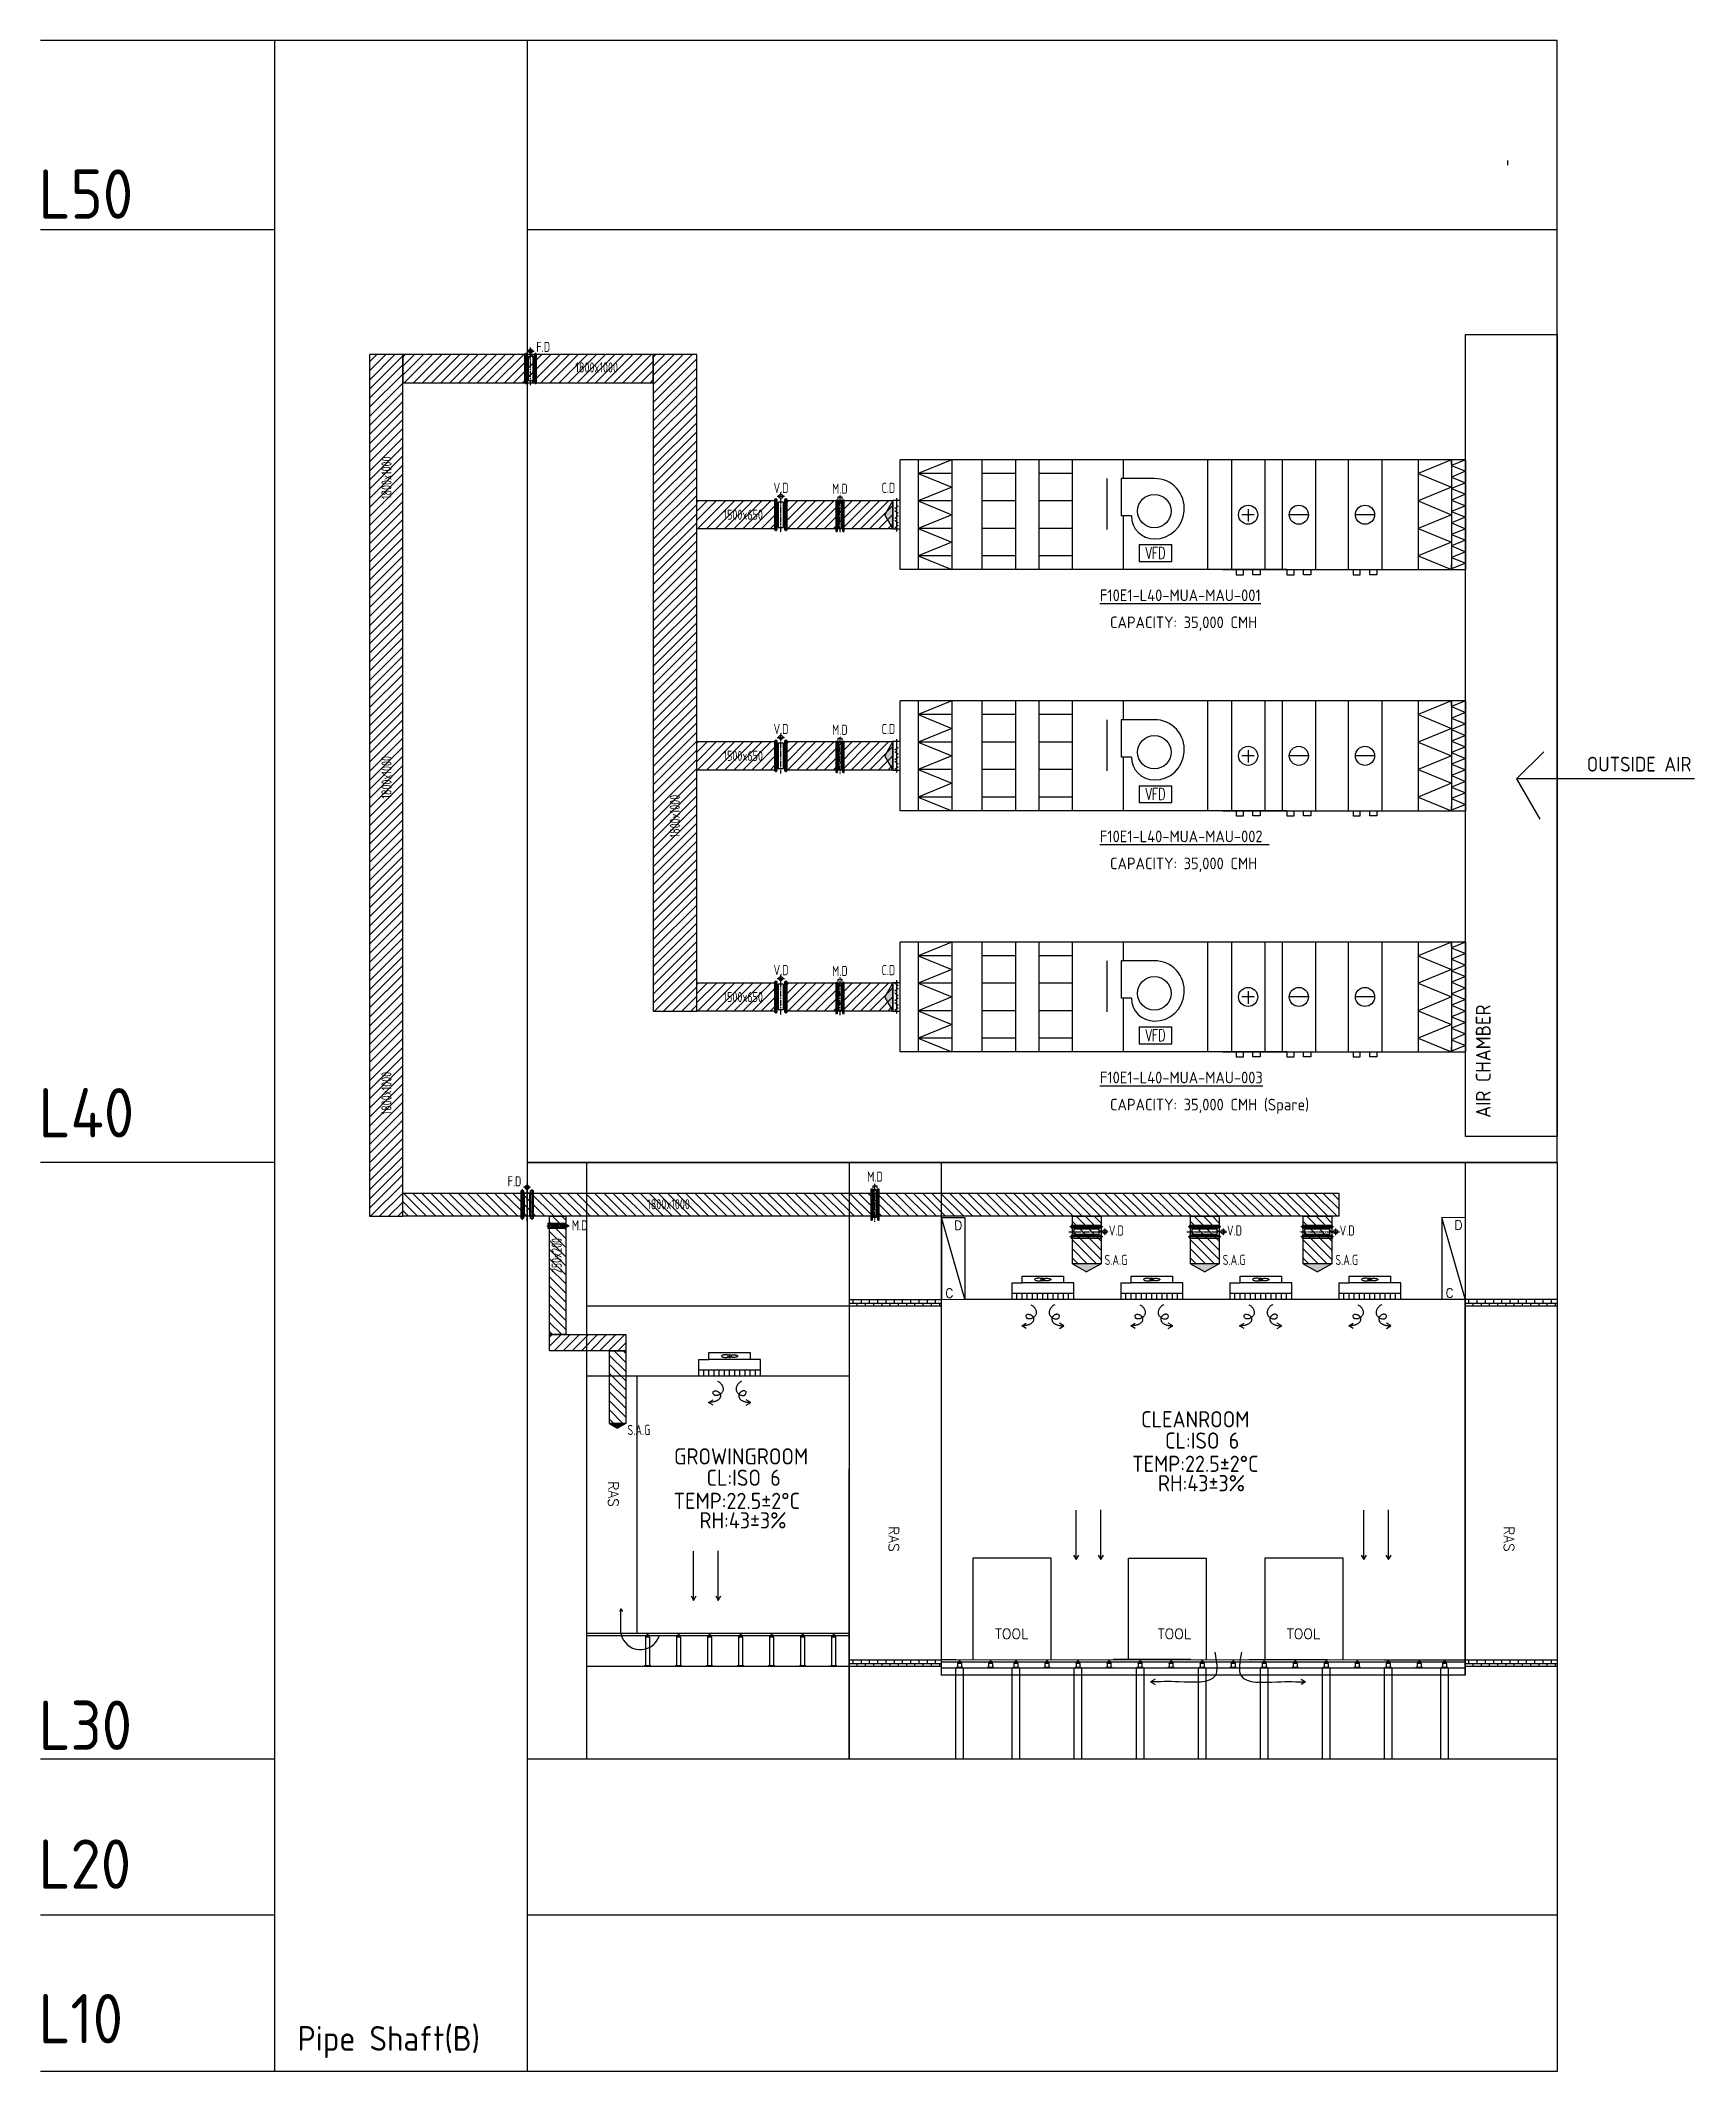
# Model space of a CAD drawing. Header units: millimetres. Extents: x 829 to 59990, y 4666 to 77341.
import ezdxf
from ezdxf.enums import TextEntityAlignment as Align

# ---------------------------------------------------------------- set-up
doc = ezdxf.new("R2010")
doc.units = ezdxf.units.MM
doc.linetypes.add('CENTER', pattern=[2, 1.25, -0.25, 0.25, -0.25])
for name, color, linetype in [('A-DETL-01', 1, 'Continuous'), ('DETL-TXT', 4, 'Continuous'), ('M-CEQPM-MAU', 22, 'Continuous'), ('M-CMDUCT-LINE', 15, 'Continuous'), ('M-EQPM-TXT', 4, 'Continuous'), ('M-FM-LINE3', 3, 'Continuous'), ('M-HVAC-CMDUCT', 150, 'Continuous'), ('M-HVAC-DAPR', 2, 'Continuous'), ('U-EX-TXT', 4, 'Continuous')]:
    doc.layers.add(name, color=color, linetype=linetype)
doc.styles.add('AA-TXT', font='isocp.shx', dxfattribs={"bigfont": 'chineset.shx'})
doc.styles.add('STDTEXT', font='simplex.shx', dxfattribs={"bigfont": 'china.shx'})

msp = doc.modelspace()

# ---------------------------------------------------------------- texts
at = {"layer": 'DETL-TXT', "color": 2, "ltscale": 0.1, "style": 'AA-TXT'}
for s, p in [('L50', (755, 70967)), ('L40', (755, 38090)), ('L30', (755, 16171)), ('L20', (755, 11202)), ('L10', (755, 5670))]:
    msp.add_text(s, height=1765.5, dxfattribs=at).set_placement(p)
at = {"layer": 'M-CEQPM-MAU', "ltscale": 0.1, "style": 'STDTEXT', "width": 0.7}
for p in [(40712, 59004), (40712, 50375)]:
    msp.add_text('VFD', height=417.3, dxfattribs=at).set_placement(p, align=Align.MIDDLE)
at = {"layer": 'M-CEQPM-MAU', "color": 3, "ltscale": 0.1, "style": 'STDTEXT', "width": 0.7}
msp.add_text('VFD', height=417.3, dxfattribs=at).set_placement((40712, 41746), align=Align.MIDDLE)
at = {"layer": 'M-CEQPM-MAU', "color": 252, "style": 'STDTEXT'}
for s, p in [('D', (33654, 34947)), ('D', (51549, 34955)), ('C', (33338, 32515)), ('C', (51234, 32522))]:
    msp.add_text(s, height=326, rotation=1, dxfattribs=at).set_placement(p, align=Align.MIDDLE)
for p in [(21318, 25786), (31349, 24179), (53358, 24179)]:
    msp.add_text('RAS', height=362.7, rotation=270, dxfattribs=at).set_placement(p, align=Align.MIDDLE_LEFT)
for p in [(34968, 20325), (40791, 20325), (45411, 20325)]:
    msp.add_text('TOOL', height=362.7, dxfattribs=at).set_placement(p, align=Align.MIDDLE_LEFT)
at = {"layer": 'M-EQPM-TXT', "style": 'AA-TXT'}
for s, p in [('%%UF10E1-L40-MUA-MAU-001', (38722, 57283)), ('%%UF10E1-L40-MUA-MAU-002 ', (38722, 48654)), ('%%UF10E1-L40-MUA-MAU-003', (38722, 40025))]:
    msp.add_text(s, height=417.28, dxfattribs=at).set_placement(p)
at = {"layer": 'M-EQPM-TXT', "color": 3, "style": 'AA-TXT'}
for s, height, p in [('CAPACITY: 35,000 CMH ', 417.28, (39084, 56315)), ('OUTSIDE AIR ', 528.44, (56141, 51183)), ('CAPACITY: 35,000 CMH', 417.28, (39084, 47686)), ('CAPACITY: 35,000 CMH (Spare)', 417.28, (39084, 39057)), ('Pipe Shaft(B)', 882.77, (10017, 5405))]:
    msp.add_text(s, height=height, dxfattribs=at).set_placement(p)
msp.add_text('AIR CHAMBER', height=528.44, rotation=90, dxfattribs=at).set_placement((52700, 38791))
for s, height, p in [('CLEANROOM', 580.3, (40196, 28003)), ('GROWINGROOM', 580.28, (23489, 26675)), ('CL:ISO 6', 580.3, (41052, 27241)), ('CL:ISO 6', 580.3, (24649, 25912)), ('TEMP:22.5%%P2%%DC', 580.28, (39876, 26410)), ('RH:43%%P3%%%', 580.28, (40799, 25715)), ('TEMP:22.5%%P2%%DC', 580.28, (23473, 25082)), ('RH:43%%P3%%%', 580.28, (24397, 24387))]:
    msp.add_text(s, height=height, dxfattribs=at).set_placement(p, align=Align.MIDDLE_LEFT)
at = {"layer": 'U-EX-TXT', "style": 'AA-TXT', "width": 0.8}
for s, p in [('F.D', (18808, 66379)), ('1800x1000', (20719, 65645)), ('V.D', (27317, 61336)), ('M.D', (29422, 61307)), ('C.D', (31157, 61336)), ('1500x650', (25962, 60375)), ('V.D', (27317, 52707)), ('M.D', (29422, 52677)), ('C.D', (31157, 52707)), ('1500x650', (25962, 51746)), ('V.D', (27317, 44078)), ('M.D', (29422, 44048)), ('C.D', (31157, 44078)), ('1500x650', (25962, 43116)), ('F.D', (17780, 36520)), ('M.D', (30679, 36687)), ('1800x1000', (23290, 35700)), ('M.D', (20111, 34943)), ('V.D', (39311, 34758)), ('V.D', (43538, 34758)), ('V.D', (47568, 34758)), ('S.A.G', (39296, 33708)), ('S.A.G', (43523, 33708)), ('S.A.G', (47553, 33708)), ('S.A.G', (22230, 27622))]:
    msp.add_text(s, height=362.7, dxfattribs=at).set_placement(p, align=Align.MIDDLE_CENTER)
for s, p in [('1800x1000', (13201, 61696)), ('1800x1000', (13201, 50976)), ('1800x1000', (23516, 49588)), ('1800x1000', (13201, 39674)), ('250x200', (19289, 33863))]:
    msp.add_text(s, height=362.7, rotation=90, dxfattribs=at).set_placement(p, align=Align.MIDDLE_CENTER)

# ---------------------------------------------------------------- hatches: boundary and pattern name
at = {"layer": 'M-CEQPM-MAU'}
h = msp.add_hatch(dxfattribs=at)
h.set_pattern_fill('AR-B88', color=252, scale=1.450704)
h.set_pattern_definition([(360, (-5902171.72, -12261776.3), (1e-13, 294.7831457), []), (90, (-5902171.72, -12261776.31), (-147.3915728, 294.7831457), [294.7831457, -294.7831457])])
h.paths.add_polyline_path([(33057, 32293), (29756, 32293), (29756, 32060), (33057, 32060)])
h = msp.add_hatch(dxfattribs=at)
h.set_pattern_fill('AR-B88', color=252, scale=1.450704)
h.set_pattern_definition([(360, (-5880142.44, -12261768.7), (1e-13, 294.7831457), []), (90, (-5880142.44, -12261768.71), (-147.3915728, 294.7831457), [294.7831457, -294.7831457])])
h.paths.add_polyline_path([(55086, 32301), (51785, 32301), (51785, 32068), (55086, 32068)])
h = msp.add_hatch(dxfattribs=at)
h.set_pattern_fill('AR-B88', color=252, scale=1.450704)
h.set_pattern_definition([(360, (-5902171.74, -12274669.35), (1e-13, 294.7831457), []), (90, (-5902171.74, -12274669.35), (-147.3915728, 294.7831457), [294.7831457, -294.7831457])])
h.paths.add_polyline_path([(33057, 19400), (29756, 19400), (29756, 19167), (33057, 19167)])
h = msp.add_hatch(dxfattribs=at)
h.set_pattern_fill('AR-B88', color=252, scale=1.450704)
h.set_pattern_definition([(360, (-5880142.44, -12274669.35), (1e-13, 294.7831457), []), (90, (-5880142.44, -12274669.35), (-147.3915728, 294.7831457), [294.7831457, -294.7831457])])
h.paths.add_polyline_path([(55086, 19400), (51785, 19400), (51785, 19167), (55086, 19167)])
at = {"layer": 'M-CMDUCT-LINE'}
h = msp.add_hatch(dxfattribs=at)
h.set_pattern_fill('ANSI31', color=256, scale=72.535223, style=0)
h.set_pattern_definition([(45, (-5934338.93, -11954269.36), (-162.8462197, 162.8462197), [])])
h.paths.add_polyline_path([(12590, 66109), (12590, 35269), (13781, 35269), (13781, 66109)])
h = msp.add_hatch(dxfattribs=at)
h.set_pattern_fill('ANSI31', color=256, scale=72.535223, style=0)
h.set_pattern_definition([(45, (125328.72, -26972.29), (-162.84622, 162.84622), [])])
h.paths.add_polyline_path([(13781, 65094), (22746, 65094), (22746, 66109), (13781, 66109)])
h = msp.add_hatch(dxfattribs=at)
h.set_pattern_fill('ANSI31', color=256, scale=72.535223, style=0)
h.set_pattern_definition([(45, (-5934213.34, -11968037.4), (-162.8462197, 162.8462197), [])])
h.paths.add_polyline_path([(24306, 42609), (24306, 66109), (22746, 66109), (22746, 42609)])
h = msp.add_hatch(dxfattribs=at)
h.set_pattern_fill('ANSI31', color=256, scale=72.535223, style=0)
h.set_pattern_definition([(45, (125447.62, -40935.44), (-162.84622, 162.84622), [])])
h.paths.add_polyline_path([(27083, 59868), (24306, 59868), (24306, 60883), (27083, 60883)])
h = msp.add_hatch(dxfattribs=at)
h.set_pattern_fill('ANSI31', color=256, scale=72.535223, style=0)
h.set_pattern_definition([(45, (128676.98, -40935.44), (-162.84622, 162.84622), [])])
h.paths.add_polyline_path([(31320, 59868), (27535, 59868), (27535, 60883), (31320, 60883)])
h = msp.add_hatch(dxfattribs=at)
h.set_pattern_fill('ANSI31', color=256, scale=72.535223, style=0)
h.set_pattern_definition([(45, (125447.62, -49564.69), (-162.84622, 162.84622), [])])
h.paths.add_polyline_path([(27083, 51238), (24306, 51238), (24306, 52254), (27083, 52254)])
h = msp.add_hatch(dxfattribs=at)
h.set_pattern_fill('ANSI31', color=256, scale=72.535223, style=0)
h.set_pattern_definition([(45, (128676.98, -49564.69), (-162.84622, 162.84622), [])])
h.paths.add_polyline_path([(31320, 51238), (27535, 51238), (27535, 52254), (31320, 52254)])
h = msp.add_hatch(dxfattribs=at)
h.set_pattern_fill('ANSI31', color=256, scale=72.535223, style=0)
h.set_pattern_definition([(45, (125447.62, -40935.44), (-162.8462, 162.8462), [])])
h.paths.add_polyline_path([(27083, 42609), (24306, 42609), (24306, 43625), (27083, 43625)])
h = msp.add_hatch(dxfattribs=at)
h.set_pattern_fill('ANSI31', color=256, scale=72.535223, style=0)
h.set_pattern_definition([(45, (128676.98, -40935.44), (-162.8462, 162.8462), [])])
h.paths.add_polyline_path([(31320, 42609), (27535, 42609), (27535, 43625), (31320, 43625)])
h = msp.add_hatch(dxfattribs=at)
h.set_pattern_fill('ANSI31', color=256, scale=72.535223, angle=-90, style=0)
h.set_pattern_definition([(315, (-11997550.1, 5983389.14), (162.8462197, 162.8462197), [])])
h.paths.add_polyline_path([(13781, 36100), (47270, 36100), (47270, 35269), (13781, 35269)])
h = msp.add_hatch(dxfattribs=at)
h.set_pattern_fill('ANSI31', color=256, scale=72.535223, angle=-90, style=0)
h.set_pattern_definition([(315, (-5984.9, -88119.28), (162.8462, 162.8462), [])])
h.paths.add_polyline_path([(19613, 35269), (19613, 31032), (19033, 31032), (19033, 35269)])
h = msp.add_hatch(dxfattribs=at)
h.set_pattern_fill('ANSI31', color=256, scale=72.535223, angle=-90, style=0)
h.set_pattern_definition([(315, (12722.25, -92331.16), (162.8462, 162.8462), [])])
h.paths.add_polyline_path([(38766, 35269), (38766, 33568), (37740, 33568), (37740, 35269)])
h = msp.add_hatch(dxfattribs=at)
h.set_pattern_fill('ANSI31', color=256, scale=72.535223, angle=-90, style=0)
h.set_pattern_definition([(315, (16949.24, -92331.16), (162.8462, 162.8462), [])])
h.paths.add_polyline_path([(42993, 35269), (42993, 33568), (41967, 33568), (41967, 35269)])
h = msp.add_hatch(dxfattribs=at)
h.set_pattern_fill('ANSI31', color=256, scale=72.535223, angle=-90, style=0)
h.set_pattern_definition([(315, (20979.24, -92331.16), (162.8462, 162.8462), [])])
h.paths.add_polyline_path([(47023, 35269), (47023, 33568), (45997, 33568), (45997, 35269)])
h = msp.add_hatch(dxfattribs=at)
h.set_pattern_fill('ANSI31', color=256, scale=72.535223, style=0)
h.set_pattern_definition([(45, (142692.8, 5433.78), (-162.8462, 162.8462), [])])
h.paths.add_polyline_path([(19033, 31032), (21760, 31032), (21760, 30452), (19033, 30452)])
h = msp.add_hatch(dxfattribs=at)
h.set_pattern_fill('ANSI31', color=256, scale=72.535223, angle=-90, style=0)
h.set_pattern_definition([(315, (-3837.66, -88974.73), (162.8462, 162.8462), [])])
h.paths.add_polyline_path([(21760, 30452), (21760, 27857), (21180, 27857), (21180, 30452)])
at = {"layer": 'M-FM-LINE3', "linetype": 'Continuous'}
h = msp.add_hatch(color=256, dxfattribs=at)
edge = h.paths.add_edge_path()
edge.add_arc((18358, 66232), 68.4, 0, 360)
h = msp.add_hatch(color=256, dxfattribs=at)
edge = h.paths.add_edge_path()
edge.add_arc((18229, 36304), 68.4, 0, 360)
at = {"layer": 'M-HVAC-CMDUCT', "ltscale": 0.1}
for points in [[(31320, 59868), (31027, 60375), (31320, 60883)], [(31320, 51238), (31027, 51746), (31320, 52254)], [(31320, 42609), (31027, 43117), (31320, 43625)]]:
    msp.add_hatch(color=256, dxfattribs=at).paths.add_polyline_path(points)
at = {"layer": 'M-HVAC-CMDUCT'}
for points in [[(31320, 59868), (31027, 60375), (31320, 60883)], [(31320, 51238), (31027, 51746), (31320, 52254)], [(31320, 42609), (31027, 43117), (31320, 43625)], [(38766, 33568), (37740, 33568), (38248, 33274)], [(42993, 33568), (41967, 33568), (42475, 33274)], [(47023, 33568), (45997, 33568), (46505, 33274)], [(21760, 27857), (21180, 27857), (21470, 27689)]]:
    msp.add_hatch(color=256, dxfattribs=at).paths.add_polyline_path(points)

# ---------------------------------------------------------------- linework, layer by layer
at = {"color": 252}
for points in [[(20357, 32060), (33057, 32060)], [(29756, 32293), (33057, 32293)], [(51785, 32301), (55086, 32301)], [(51785, 32068), (55086, 32068)], [(29756, 19400), (33057, 19400)], [(29756, 19167), (33057, 19167)], [(51785, 19400), (55086, 19400)], [(51785, 19167), (55086, 19167)]]:
    msp.add_lwpolyline(points, dxfattribs=at)
at = {"layer": 'A-DETL-01', "color": 252, "linetype": 'Continuous'}
for p, q in [((9190, 77341), (9190, 10254)), ((18233, 37196), (18233, 10254)), ((20357, 37196), (20357, 15841)), ((29756, 37196), (29756, 15841)), ((51785, 37196), (51785, 18845)), ((55086, 37196), (55086, 10254))]:
    msp.add_line(p, q, dxfattribs=at)
at = {"layer": 'A-DETL-01', "color": 252}
for points in [[(18233, 37196), (55086, 37196), (55086, 77341), (18233, 77341)], [(51801, 66828), (55086, 66828), (55086, 38128), (51801, 38128)]]:
    msp.add_lwpolyline(points, close=True, dxfattribs=at)
for points in [[(53631, 50917), (54606, 51892)], [(59990, 50917), (53631, 50917), (54459, 49484)], [(9190, 10254), (9190, 4666)], [(18233, 10254), (18233, 4666)], [(55086, 10254), (55086, 4666)]]:
    msp.add_lwpolyline(points, dxfattribs=at)
at = {"layer": 'M-CEQPM-MAU', "ltscale": 0.1}
for p, q in [((53313, 72886), (53313, 73053)), ((51801, 62341), (31582, 62341)), ((31582, 58410), (31582, 62341)), ((32225, 62341), (32225, 58410)), ((33422, 62341), (32225, 61849)), ((32225, 61849), (33422, 61358)), ((33422, 61849), (32225, 61849)), ((33422, 62341), (33422, 58410)), ((34504, 62341), (34504, 58410)), ((35700, 61849), (34504, 61849)), ((35700, 62341), (35700, 58410)), ((36536, 62341), (36536, 58410)), ((37732, 61849), (36536, 61849)), ((37732, 62341), (37732, 58410)), ((39566, 61669), (39566, 62341)), ((42570, 62341), (42570, 58410)), ((43427, 62341), (43427, 58410)), ((44624, 62341), (44624, 58410)), ((45241, 62341), (45241, 58410)), ((46437, 62341), (46437, 58410)), ((47608, 62341), (47608, 58410)), ((48804, 62341), (48804, 58410)), ((50103, 62341), (50103, 58410)), ((51300, 62341), (50103, 61849)), ((50103, 61849), (51300, 61358)), ((51300, 62174), (51300, 62341)), ((51300, 62341), (51300, 58410)), ((51801, 62341), (51300, 62135)), ((51300, 62174), (51300, 58577)), ((51300, 62135), (51801, 61929)), ((51801, 61929), (51300, 61724)), ((51801, 62341), (51801, 58410)), ((33422, 61358), (32225, 60867)), ((38981, 59840), (38981, 61669)), ((39486, 61669), (39486, 60333)), ((40671, 61669), (39486, 61669)), ((51300, 61358), (50103, 60867)), ((51300, 61724), (51801, 61518)), ((51801, 61518), (51300, 61313)), ((51300, 61313), (51801, 61107)), ((51801, 61107), (51300, 60901)), ((31451, 60970), (31451, 59780)), ((32225, 60867), (33422, 60375)), ((33422, 60867), (32225, 60867)), ((33422, 60375), (32225, 59884)), ((35700, 60867), (34504, 60867)), ((37732, 60867), (36536, 60867)), ((39849, 60333), (39486, 60333)), ((39566, 58410), (39566, 60333)), ((44246, 60375), (43802, 60375)), ((46181, 60375), (45497, 60375)), ((48548, 60375), (47864, 60375)), ((50103, 60867), (51300, 60375)), ((51300, 60375), (50103, 59884)), ((51300, 60901), (51801, 60696)), ((51801, 60696), (51300, 60490)), ((51300, 60490), (51801, 60284)), ((33422, 59884), (32225, 59884)), ((32225, 59884), (33422, 59392)), ((35700, 59884), (34504, 59884)), ((37732, 59884), (36536, 59884)), ((50103, 59884), (51300, 59392)), ((51801, 60284), (51300, 60079)), ((51300, 60079), (51801, 59873)), ((51801, 59873), (51300, 59667)), ((51300, 59667), (51801, 59462)), ((33422, 59392), (32225, 58901)), ((32225, 58901), (33422, 58410)), ((33422, 58901), (32225, 58901)), ((35700, 58901), (34504, 58901)), ((37732, 58901), (36536, 58901)), ((40127, 59306), (41296, 59306)), ((40127, 59306), (40127, 58703)), ((41296, 58703), (41296, 59306)), ((51300, 59392), (50103, 58901)), ((50103, 58901), (51300, 58410)), ((51801, 59462), (51300, 59256)), ((51300, 59256), (51801, 59050)), ((51801, 59050), (51300, 58845)), ((45412, 58410), (31582, 58410)), ((40127, 58703), (41296, 58703)), ((43114, 58410), (47596, 58410)), ((43598, 58410), (43598, 58229)), ((43598, 58229), (43855, 58229)), ((43855, 58410), (44196, 58410)), ((43855, 58229), (43855, 58410)), ((44196, 58229), (44196, 58410)), ((44453, 58229), (44196, 58229)), ((44453, 58410), (44453, 58229)), ((45412, 58410), (45412, 58229)), ((45412, 58229), (45668, 58229)), ((45668, 58410), (46010, 58410)), ((45668, 58229), (45668, 58410)), ((46010, 58229), (46010, 58410)), ((46266, 58229), (46010, 58229)), ((46266, 58410), (46266, 58229)), ((47596, 58410), (51801, 58410)), ((47779, 58410), (47779, 58229)), ((47779, 58229), (48035, 58229)), ((48035, 58410), (48377, 58410)), ((48035, 58229), (48035, 58410)), ((48377, 58229), (48377, 58410)), ((48634, 58229), (48377, 58229)), ((48634, 58410), (48634, 58229)), ((51300, 58845), (51801, 58639)), ((51801, 58639), (51300, 58433)), ((51300, 58410), (51300, 58577)), ((51300, 58433), (51357, 58410)), ((51801, 53712), (31582, 53712)), ((31582, 49780), (31582, 53712)), ((32225, 53712), (32225, 49780)), ((33422, 53712), (32225, 53220)), ((32225, 53220), (33422, 52729)), ((33422, 53220), (32225, 53220)), ((33422, 53712), (33422, 49780)), ((34504, 53712), (34504, 49780)), ((35700, 53220), (34504, 53220)), ((35700, 53712), (35700, 49780)), ((36536, 53712), (36536, 49780)), ((37732, 53220), (36536, 53220)), ((37732, 53712), (37732, 49780)), ((39566, 53039), (39566, 53712)), ((42570, 53712), (42570, 49780)), ((43427, 53712), (43427, 49780)), ((44624, 53712), (44624, 49780)), ((45241, 53712), (45241, 49780)), ((46437, 53712), (46437, 49780)), ((47608, 53712), (47608, 49780)), ((48804, 53712), (48804, 49780)), ((50103, 53712), (50103, 49780)), ((51300, 53712), (50103, 53220)), ((50103, 53220), (51300, 52729)), ((51300, 53545), (51300, 53712)), ((51300, 53712), (51300, 49780)), ((51801, 53712), (51300, 53506)), ((51300, 53545), (51300, 49947)), ((51300, 53506), (51801, 53300)), ((51801, 53300), (51300, 53095)), ((51300, 53095), (51801, 52889)), ((51801, 53712), (51801, 49780)), ((33422, 52729), (32225, 52237)), ((38981, 51211), (38981, 53039)), ((39486, 53039), (39486, 51704)), ((40671, 53039), (39486, 53039)), ((51300, 52729), (50103, 52237)), ((51801, 52889), (51300, 52683)), ((51300, 52683), (51801, 52478)), ((51801, 52478), (51300, 52272)), ((32225, 52237), (33422, 51746)), ((33422, 52237), (32225, 52237)), ((33422, 51746), (32225, 51255)), ((35700, 52237), (34504, 52237)), ((37732, 52237), (36536, 52237)), ((39849, 51704), (39486, 51704)), ((39566, 49780), (39566, 51704)), ((44246, 51746), (43802, 51746)), ((46181, 51746), (45497, 51746)), ((48548, 51746), (47864, 51746)), ((50103, 52237), (51300, 51746)), ((51300, 51746), (50103, 51255)), ((51300, 52272), (51801, 52066)), ((51801, 52066), (51300, 51861)), ((51300, 51861), (51801, 51655)), ((51801, 51655), (51300, 51449)), ((33422, 51255), (32225, 51255)), ((32225, 51255), (33422, 50763)), ((35700, 51255), (34504, 51255)), ((37732, 51255), (36536, 51255)), ((50103, 51255), (51300, 50763)), ((51300, 51449), (51801, 51244)), ((51801, 51244), (51300, 51038)), ((51300, 51038), (51801, 50832)), ((33422, 50763), (32225, 50272)), ((32225, 50272), (33422, 49780)), ((33422, 50272), (32225, 50272)), ((35700, 50272), (34504, 50272)), ((37732, 50272), (36536, 50272)), ((40127, 50676), (41296, 50676)), ((40127, 50676), (40127, 50073)), ((41296, 50073), (41296, 50676)), ((51300, 50763), (50103, 50272)), ((50103, 50272), (51300, 49780)), ((51801, 50832), (51300, 50627)), ((51300, 50627), (51801, 50421)), ((51801, 50421), (51300, 50215)), ((51300, 50215), (51801, 50010)), ((45412, 49780), (31582, 49780)), ((40127, 50073), (41296, 50073)), ((43114, 49780), (47596, 49780)), ((43598, 49780), (43598, 49599)), ((43598, 49599), (43855, 49599)), ((43855, 49780), (44196, 49780)), ((43855, 49599), (43855, 49780)), ((44196, 49599), (44196, 49780)), ((44453, 49599), (44196, 49599)), ((44453, 49780), (44453, 49599)), ((45412, 49780), (45412, 49599)), ((45412, 49599), (45668, 49599)), ((45668, 49780), (46010, 49780)), ((45668, 49599), (45668, 49780)), ((46010, 49599), (46010, 49780)), ((46266, 49599), (46010, 49599)), ((46266, 49780), (46266, 49599)), ((47596, 49780), (51801, 49780)), ((47779, 49780), (47779, 49599)), ((47779, 49599), (48035, 49599)), ((48035, 49780), (48377, 49780)), ((48035, 49599), (48035, 49780)), ((48377, 49599), (48377, 49780)), ((48634, 49599), (48377, 49599)), ((48634, 49780), (48634, 49599)), ((51801, 50010), (51300, 49804)), ((51300, 49780), (51300, 49947)), ((51300, 49804), (51357, 49780))]:
    msp.add_line(p, q, dxfattribs=at)
at = {"layer": 'M-CEQPM-MAU', "color": 2}
msp.add_line((31451, 60970), (31451, 59780), dxfattribs=at)
at = {"layer": 'M-CEQPM-MAU', "color": 3, "ltscale": 0.1}
for p, q in [((51801, 45082), (31582, 45082)), ((31582, 41151), (31582, 45082)), ((32225, 45082), (32225, 41151)), ((33422, 45082), (32225, 44591)), ((33422, 45082), (33422, 41151)), ((34504, 45082), (34504, 41151)), ((35700, 45082), (35700, 41151)), ((36536, 45082), (36536, 41151)), ((37732, 45082), (37732, 41151)), ((39566, 44410), (39566, 45082)), ((42570, 45082), (42570, 41151)), ((43427, 45082), (43427, 41151)), ((44624, 45082), (44624, 41151)), ((45241, 45082), (45241, 41151)), ((46437, 45082), (46437, 41151)), ((47608, 45082), (47608, 41151)), ((48804, 45082), (48804, 41151)), ((50103, 45082), (50103, 41151)), ((51300, 45082), (50103, 44591)), ((51300, 44915), (51300, 45082)), ((51300, 45082), (51300, 41151)), ((51801, 45082), (51300, 44877)), ((51801, 45082), (51801, 41151)), ((32225, 44591), (33422, 44100)), ((33422, 44591), (32225, 44591)), ((35700, 44591), (34504, 44591)), ((37732, 44591), (36536, 44591)), ((38981, 42582), (38981, 44410)), ((39486, 44410), (39486, 43075)), ((40671, 44410), (39486, 44410)), ((50103, 44591), (51300, 44100)), ((51300, 44915), (51300, 41318)), ((51300, 44877), (51801, 44671)), ((51801, 44671), (51300, 44465)), ((51300, 44465), (51801, 44260)), ((33422, 44100), (32225, 43608)), ((32225, 43608), (33422, 43117)), ((33422, 43608), (32225, 43608)), ((35700, 43608), (34504, 43608)), ((37732, 43608), (36536, 43608)), ((51300, 44100), (50103, 43608)), ((50103, 43608), (51300, 43117)), ((51801, 44260), (51300, 44054)), ((51300, 44054), (51801, 43848)), ((51801, 43848), (51300, 43643)), ((51300, 43643), (51801, 43437)), ((33422, 43117), (32225, 42625)), ((39849, 43075), (39486, 43075)), ((39566, 41151), (39566, 43075)), ((44246, 43117), (43802, 43117)), ((46181, 43117), (45497, 43117)), ((48548, 43117), (47864, 43117)), ((51300, 43117), (50103, 42625)), ((51801, 43437), (51300, 43231)), ((51300, 43231), (51801, 43026)), ((51801, 43026), (51300, 42820)), ((33422, 42625), (32225, 42625)), ((32225, 42625), (33422, 42134)), ((35700, 42625), (34504, 42625)), ((37732, 42625), (36536, 42625)), ((50103, 42625), (51300, 42134)), ((51300, 42820), (51801, 42614)), ((51801, 42614), (51300, 42409)), ((51300, 42409), (51801, 42203)), ((51801, 42203), (51300, 41997)), ((33422, 42134), (32225, 41643)), ((32225, 41643), (33422, 41151)), ((33422, 41643), (32225, 41643)), ((35700, 41643), (34504, 41643)), ((37732, 41643), (36536, 41643)), ((40127, 42047), (41296, 42047)), ((40127, 42047), (40127, 41444)), ((40127, 41444), (41296, 41444)), ((41296, 41444), (41296, 42047)), ((51300, 42134), (50103, 41643)), ((50103, 41643), (51300, 41151)), ((51300, 41997), (51801, 41792)), ((51801, 41792), (51300, 41586)), ((51300, 41586), (51801, 41380)), ((45412, 41151), (31582, 41151)), ((43114, 41151), (47596, 41151)), ((43598, 41151), (43598, 40970)), ((43598, 40970), (43855, 40970)), ((43855, 41151), (44196, 41151)), ((43855, 40970), (43855, 41151)), ((44196, 40970), (44196, 41151)), ((44453, 40970), (44196, 40970)), ((44453, 41151), (44453, 40970)), ((45412, 41151), (45412, 40970)), ((45412, 40970), (45668, 40970)), ((45668, 41151), (46010, 41151)), ((45668, 40970), (45668, 41151)), ((46010, 40970), (46010, 41151)), ((46266, 40970), (46010, 40970)), ((46266, 41151), (46266, 40970)), ((47596, 41151), (51801, 41151)), ((47779, 41151), (47779, 40970)), ((47779, 40970), (48035, 40970)), ((48035, 41151), (48377, 41151)), ((48035, 40970), (48035, 41151)), ((48377, 40970), (48377, 41151)), ((48634, 40970), (48377, 40970)), ((48634, 41151), (48634, 40970)), ((51801, 41380), (51300, 41175)), ((51300, 41151), (51300, 41318)), ((51300, 41175), (51357, 41151))]:
    msp.add_line(p, q, dxfattribs=at)
at = {"layer": 'M-CEQPM-MAU', "color": 252, "ltscale": 0.1}
for p, q in [((33057, 18838), (33057, 37196)), ((35569, 32881), (35939, 32881)), ((35569, 32881), (35569, 32301)), ((35939, 32881), (35939, 33128)), ((35939, 33128), (37419, 33128)), ((37419, 32881), (35939, 32881)), ((37419, 33128), (37419, 32881)), ((37789, 32881), (37419, 32881)), ((37789, 32301), (37789, 32881)), ((39468, 32881), (39838, 32881)), ((39468, 32881), (39468, 32301)), ((39838, 32881), (39838, 33128)), ((39838, 33128), (41318, 33128)), ((41318, 32881), (39838, 32881)), ((41318, 33128), (41318, 32881)), ((41688, 32881), (41318, 32881)), ((41688, 32301), (41688, 32881)), ((43368, 32881), (43737, 32881)), ((43368, 32881), (43368, 32301)), ((43737, 32881), (43737, 33128)), ((43737, 33128), (45217, 33128)), ((45217, 32881), (43737, 32881)), ((45217, 33128), (45217, 32881)), ((45587, 32881), (45217, 32881)), ((45587, 32301), (45587, 32881)), ((47267, 32881), (47637, 32881)), ((47267, 32881), (47267, 32301)), ((47637, 32881), (47637, 33128)), ((47637, 33128), (49116, 33128)), ((49116, 32881), (47637, 32881)), ((49116, 33128), (49116, 32881)), ((49486, 32881), (49116, 32881)), ((49486, 32301), (49486, 32881)), ((33889, 32301), (51785, 32301)), ((35569, 32519), (37789, 32519)), ((35569, 32301), (37789, 32301)), ((35754, 32301), (35754, 32519)), ((35939, 32301), (35939, 32519)), ((36124, 32301), (36124, 32519)), ((36309, 32301), (36309, 32519)), ((36494, 32301), (36494, 32519)), ((36679, 32301), (36679, 32519)), ((36864, 32301), (36864, 32519)), ((37049, 32301), (37049, 32519)), ((37234, 32301), (37234, 32519)), ((37419, 32301), (37419, 32519)), ((37604, 32301), (37604, 32519)), ((39468, 32519), (41688, 32519)), ((39468, 32301), (41688, 32301)), ((39653, 32301), (39653, 32519)), ((39838, 32301), (39838, 32519)), ((40023, 32301), (40023, 32519)), ((40208, 32301), (40208, 32519)), ((40393, 32301), (40393, 32519)), ((40578, 32301), (40578, 32519)), ((40763, 32301), (40763, 32519)), ((40948, 32301), (40948, 32519)), ((41133, 32301), (41133, 32519)), ((41318, 32301), (41318, 32519)), ((41503, 32301), (41503, 32519)), ((43368, 32519), (45587, 32519)), ((43368, 32301), (45587, 32301)), ((43552, 32301), (43552, 32519)), ((43737, 32301), (43737, 32519)), ((43922, 32301), (43922, 32519)), ((44107, 32301), (44107, 32519)), ((44292, 32301), (44292, 32519)), ((44477, 32301), (44477, 32519)), ((44662, 32301), (44662, 32519)), ((44847, 32301), (44847, 32519)), ((45032, 32301), (45032, 32519)), ((45217, 32301), (45217, 32519)), ((45402, 32301), (45402, 32519)), ((47267, 32519), (49486, 32519)), ((47267, 32301), (49486, 32301)), ((47452, 32301), (47452, 32519)), ((47637, 32301), (47637, 32519)), ((47822, 32301), (47822, 32519)), ((48007, 32301), (48007, 32519)), ((48192, 32301), (48192, 32519)), ((48377, 32301), (48377, 32519)), ((48562, 32301), (48562, 32519)), ((48747, 32301), (48747, 32519)), ((48931, 32301), (48931, 32519)), ((49116, 32301), (49116, 32519)), ((49301, 32301), (49301, 32519)), ((51785, 18845), (51785, 32301)), ((24368, 30141), (24738, 30141)), ((24368, 30141), (24368, 29561)), ((24738, 30141), (24738, 30388)), ((24738, 30388), (26217, 30388)), ((26217, 30141), (24738, 30141)), ((26217, 30388), (26217, 30141)), ((26587, 30141), (26217, 30141)), ((26587, 29561), (26587, 30141)), ((20357, 29561), (29754, 29561)), ((24368, 29778), (26587, 29778)), ((24368, 29561), (26587, 29561)), ((24553, 29561), (24553, 29778)), ((24738, 29561), (24738, 29778)), ((24923, 29561), (24923, 29778)), ((25108, 29561), (25108, 29778)), ((25293, 29561), (25293, 29778)), ((25478, 29561), (25478, 29778)), ((25662, 29561), (25662, 29778)), ((25847, 29561), (25847, 29778)), ((26032, 29561), (26032, 29778)), ((26217, 29561), (26217, 29778)), ((26402, 29561), (26402, 29778)), ((22538, 20354), (22524, 20262)), ((22538, 20354), (22553, 20262)), ((23648, 20354), (23633, 20262)), ((23648, 20354), (23663, 20262)), ((24758, 20354), (24743, 20262)), ((24758, 20354), (24773, 20262)), ((25868, 20354), (25853, 20262)), ((25868, 20354), (25883, 20262)), ((26978, 20354), (26963, 20262)), ((26978, 20354), (26992, 20262)), ((28087, 20354), (28072, 20262)), ((28087, 20354), (28102, 20262)), ((29197, 20354), (29182, 20262)), ((29197, 20354), (29212, 20262)), ((20357, 20344), (29755, 20346)), ((29755, 20254), (20357, 20252)), ((22469, 20204), (22469, 19196)), ((22608, 20204), (22469, 20204)), ((22602, 20224), (22474, 20224)), ((22474, 20204), (22474, 20224)), ((22478, 20271), (22490, 20271)), ((22478, 20271), (22478, 20224)), ((22490, 20271), (22490, 20262)), ((22531, 20262), (22490, 20262)), ((22531, 20271), (22529, 20224)), ((22545, 20271), (22531, 20271)), ((22545, 20271), (22548, 20224)), ((22587, 20262), (22546, 20262)), ((22587, 20271), (22587, 20262)), ((22599, 20271), (22587, 20271)), ((22599, 20271), (22599, 20224)), ((22602, 20204), (22602, 20224)), ((22608, 20204), (22608, 19196)), ((23579, 20204), (23579, 19196)), ((23718, 20204), (23579, 20204)), ((23712, 20224), (23584, 20224)), ((23584, 20204), (23584, 20224)), ((23588, 20271), (23600, 20271)), ((23588, 20271), (23588, 20224)), ((23600, 20271), (23600, 20262)), ((23641, 20262), (23600, 20262)), ((23641, 20271), (23639, 20224)), ((23655, 20271), (23641, 20271)), ((23655, 20271), (23658, 20224)), ((23697, 20262), (23656, 20262)), ((23697, 20271), (23697, 20262)), ((23709, 20271), (23697, 20271)), ((23709, 20271), (23709, 20224)), ((23712, 20204), (23712, 20224)), ((23718, 20204), (23718, 19196)), ((24688, 20204), (24688, 19196)), ((24828, 20204), (24688, 20204)), ((24822, 20224), (24694, 20224)), ((24694, 20204), (24694, 20224)), ((24698, 20271), (24709, 20271)), ((24698, 20271), (24698, 20224)), ((24709, 20271), (24709, 20262)), ((24750, 20262), (24709, 20262)), ((24751, 20271), (24749, 20224)), ((24765, 20271), (24751, 20271)), ((24765, 20271), (24767, 20224)), ((24806, 20262), (24765, 20262)), ((24806, 20271), (24806, 20262)), ((24818, 20271), (24806, 20271)), ((24818, 20271), (24818, 20224)), ((24822, 20204), (24822, 20224)), ((24828, 20204), (24828, 19196)), ((25798, 20204), (25798, 19196)), ((25937, 20204), (25798, 20204)), ((25932, 20224), (25804, 20224)), ((25804, 20204), (25804, 20224)), ((25807, 20271), (25819, 20271)), ((25807, 20271), (25807, 20224)), ((25819, 20271), (25819, 20262)), ((25860, 20262), (25819, 20262)), ((25861, 20271), (25858, 20224)), ((25875, 20271), (25861, 20271)), ((25875, 20271), (25877, 20224)), ((25916, 20262), (25875, 20262)), ((25916, 20271), (25916, 20262)), ((25928, 20271), (25916, 20271)), ((25928, 20271), (25928, 20224)), ((25932, 20204), (25932, 20224)), ((25937, 20204), (25937, 19196)), ((26908, 20204), (26908, 19196)), ((27047, 20204), (26908, 20204)), ((27041, 20224), (26914, 20224)), ((26914, 20204), (26914, 20224)), ((26917, 20271), (26929, 20271)), ((26917, 20271), (26917, 20224)), ((26929, 20271), (26929, 20262)), ((26970, 20262), (26929, 20262)), ((26971, 20271), (26968, 20224)), ((26985, 20271), (26971, 20271)), ((26985, 20271), (26987, 20224)), ((27026, 20262), (26985, 20262)), ((27026, 20271), (27026, 20262)), ((27038, 20271), (27026, 20271)), ((27038, 20271), (27038, 20224)), ((27041, 20204), (27041, 20224)), ((27047, 20204), (27047, 19196)), ((28018, 20204), (28018, 19196)), ((28157, 20204), (28018, 20204)), ((28151, 20224), (28023, 20224)), ((28023, 20204), (28023, 20224)), ((28027, 20271), (28039, 20271)), ((28027, 20271), (28027, 20224)), ((28039, 20271), (28039, 20262)), ((28080, 20262), (28039, 20262)), ((28080, 20271), (28078, 20224)), ((28094, 20271), (28080, 20271)), ((28094, 20271), (28097, 20224)), ((28136, 20262), (28095, 20262)), ((28136, 20271), (28136, 20262)), ((28148, 20271), (28136, 20271)), ((28148, 20271), (28148, 20224)), ((28151, 20204), (28151, 20224)), ((28157, 20204), (28157, 19196)), ((29127, 20204), (29127, 19196)), ((29267, 20204), (29127, 20204)), ((29261, 20224), (29133, 20224)), ((29133, 20204), (29133, 20224)), ((29137, 20271), (29149, 20271)), ((29137, 20271), (29137, 20224)), ((29149, 20271), (29149, 20262)), ((29190, 20262), (29149, 20262)), ((29190, 20271), (29188, 20224)), ((29204, 20271), (29190, 20271)), ((29204, 20271), (29206, 20224)), ((29246, 20262), (29205, 20262)), ((29246, 20271), (29246, 20262)), ((29257, 20271), (29246, 20271)), ((29257, 20271), (29257, 20224)), ((29261, 20204), (29261, 20224)), ((29267, 20204), (29267, 19196)), ((20357, 19166), (29756, 19167)), ((22654, 19184), (22422, 19184)), ((22422, 19184), (22422, 19166)), ((22654, 19166), (22422, 19166)), ((22469, 19196), (22608, 19196)), ((22476, 19196), (22476, 19185)), ((22600, 19196), (22600, 19184)), ((22654, 19184), (22654, 19166)), ((23764, 19184), (23532, 19184)), ((23532, 19184), (23532, 19166)), ((23764, 19166), (23532, 19166)), ((23579, 19196), (23718, 19196)), ((23586, 19196), (23586, 19185)), ((23710, 19196), (23710, 19184)), ((23764, 19184), (23764, 19166)), ((24874, 19184), (24642, 19184)), ((24642, 19184), (24642, 19166)), ((24874, 19166), (24642, 19166)), ((24688, 19196), (24828, 19196)), ((24696, 19196), (24696, 19185)), ((24820, 19196), (24820, 19184)), ((24874, 19184), (24874, 19166)), ((25984, 19184), (25752, 19184)), ((25752, 19184), (25752, 19166)), ((25984, 19166), (25752, 19166)), ((25798, 19196), (25937, 19196)), ((25806, 19196), (25806, 19185)), ((25930, 19196), (25930, 19184)), ((25984, 19184), (25984, 19166)), ((27094, 19184), (26861, 19184)), ((26861, 19184), (26861, 19166)), ((27094, 19166), (26861, 19166)), ((26908, 19196), (27047, 19196)), ((26915, 19196), (26915, 19185)), ((27040, 19196), (27040, 19184)), ((27094, 19184), (27094, 19166)), ((28203, 19184), (27971, 19184)), ((27971, 19184), (27971, 19166)), ((28203, 19166), (27971, 19166)), ((28018, 19196), (28157, 19196)), ((28025, 19196), (28025, 19185)), ((28149, 19196), (28149, 19184)), ((28203, 19184), (28203, 19166)), ((29313, 19184), (29081, 19184)), ((29081, 19184), (29081, 19166)), ((29313, 19166), (29081, 19166)), ((29127, 19196), (29267, 19196)), ((29135, 19196), (29135, 19185)), ((29259, 19196), (29259, 19184)), ((29313, 19184), (29313, 19166)), ((33057, 19402), (33567, 19403)), ((33567, 19310), (33057, 19310)), ((33567, 19400), (48901, 19403)), ((48901, 19310), (33567, 19307)), ((33819, 19125), (33587, 19125)), ((33587, 19125), (33587, 19107)), ((33819, 19107), (33587, 19107)), ((33633, 19260), (33633, 19137)), ((33772, 19260), (33633, 19260)), ((33633, 19137), (33772, 19137)), ((33766, 19280), (33639, 19280)), ((33639, 19260), (33639, 19280)), ((33640, 19137), (33640, 19126)), ((33642, 19327), (33654, 19327)), ((33642, 19327), (33642, 19280)), ((33654, 19327), (33654, 19317)), ((33695, 19317), (33654, 19317)), ((33703, 19410), (33688, 19317)), ((33696, 19327), (33693, 19280)), ((33710, 19327), (33696, 19327)), ((33703, 19410), (33717, 19317)), ((33710, 19327), (33712, 19280)), ((33751, 19317), (33710, 19317)), ((33751, 19327), (33751, 19317)), ((33763, 19327), (33751, 19327)), ((33763, 19327), (33763, 19280)), ((33765, 19137), (33765, 19125)), ((33766, 19260), (33766, 19280)), ((33772, 19260), (33772, 19137)), ((33819, 19125), (33819, 19107)), ((34928, 19125), (34696, 19125)), ((34696, 19125), (34696, 19107)), ((34928, 19107), (34696, 19107)), ((34743, 19260), (34743, 19137)), ((34882, 19260), (34743, 19260)), ((34743, 19137), (34882, 19137)), ((34876, 19280), (34748, 19280)), ((34748, 19260), (34748, 19280)), ((34750, 19137), (34750, 19126)), ((34752, 19327), (34764, 19327)), ((34752, 19327), (34752, 19280)), ((34764, 19327), (34764, 19317)), ((34805, 19317), (34764, 19317)), ((34812, 19410), (34798, 19317)), ((34805, 19327), (34803, 19280)), ((34819, 19327), (34805, 19327)), ((34812, 19410), (34827, 19317)), ((34819, 19327), (34822, 19280)), ((34861, 19317), (34820, 19317)), ((34861, 19327), (34861, 19317)), ((34873, 19327), (34861, 19327)), ((34873, 19327), (34873, 19280)), ((34874, 19137), (34874, 19125)), ((34876, 19260), (34876, 19280)), ((34882, 19260), (34882, 19137)), ((34928, 19125), (34928, 19107)), ((35835, 19125), (35603, 19125)), ((35603, 19125), (35603, 19107)), ((35835, 19107), (35603, 19107)), ((35650, 19260), (35650, 19137)), ((35789, 19260), (35650, 19260)), ((35650, 19137), (35789, 19137)), ((35783, 19280), (35655, 19280)), ((35655, 19260), (35655, 19280)), ((35657, 19137), (35657, 19126)), ((35659, 19327), (35671, 19327)), ((35659, 19327), (35659, 19280)), ((35671, 19327), (35671, 19317)), ((35712, 19317), (35671, 19317)), ((35719, 19410), (35704, 19317)), ((35712, 19327), (35710, 19280)), ((35726, 19327), (35712, 19327)), ((35719, 19410), (35734, 19317)), ((35726, 19327), (35729, 19280)), ((35768, 19317), (35727, 19317)), ((35768, 19327), (35768, 19317)), ((35779, 19327), (35768, 19327)), ((35779, 19327), (35779, 19280)), ((35781, 19137), (35781, 19125)), ((35783, 19260), (35783, 19280)), ((35789, 19260), (35789, 19137)), ((35835, 19125), (35835, 19107)), ((36945, 19125), (36713, 19125)), ((36713, 19125), (36713, 19107)), ((36945, 19107), (36713, 19107)), ((36759, 19260), (36759, 19137)), ((36899, 19260), (36759, 19260)), ((36759, 19137), (36899, 19137)), ((36893, 19280), (36765, 19280)), ((36765, 19260), (36765, 19280)), ((36767, 19137), (36767, 19126)), ((36769, 19327), (36780, 19327)), ((36769, 19327), (36769, 19280)), ((36780, 19327), (36780, 19317)), ((36821, 19317), (36780, 19317)), ((36829, 19410), (36814, 19317)), ((36822, 19327), (36820, 19280)), ((36836, 19327), (36822, 19327)), ((36829, 19410), (36844, 19317)), ((36836, 19327), (36838, 19280)), ((36877, 19317), (36836, 19317)), ((36877, 19327), (36877, 19317)), ((36889, 19327), (36877, 19327)), ((36889, 19327), (36889, 19280)), ((36891, 19137), (36891, 19125)), ((36893, 19260), (36893, 19280)), ((36899, 19260), (36899, 19137)), ((36945, 19125), (36945, 19107)), ((38055, 19125), (37823, 19125)), ((37823, 19125), (37823, 19107)), ((38055, 19107), (37823, 19107)), ((37869, 19260), (37869, 19137)), ((38008, 19260), (37869, 19260)), ((37869, 19137), (38008, 19137)), ((38003, 19280), (37875, 19280)), ((37875, 19260), (37875, 19280)), ((37877, 19137), (37877, 19126)), ((37878, 19327), (37890, 19327)), ((37878, 19327), (37878, 19280)), ((37890, 19327), (37890, 19317)), ((37931, 19317), (37890, 19317)), ((37939, 19410), (37924, 19317)), ((37932, 19327), (37929, 19280)), ((37946, 19327), (37932, 19327)), ((37939, 19410), (37954, 19317)), ((37946, 19327), (37948, 19280)), ((37987, 19317), (37946, 19317)), ((37987, 19327), (37987, 19317)), ((37999, 19327), (37987, 19327)), ((37999, 19327), (37999, 19280)), ((38001, 19137), (38001, 19125)), ((38003, 19260), (38003, 19280)), ((38008, 19260), (38008, 19137)), ((38055, 19125), (38055, 19107)), ((39165, 19125), (38932, 19125)), ((38932, 19125), (38932, 19107)), ((39165, 19107), (38932, 19107)), ((38979, 19260), (38979, 19137)), ((39118, 19260), (38979, 19260)), ((38979, 19137), (39118, 19137)), ((39112, 19280), (38985, 19280)), ((38985, 19260), (38985, 19280)), ((38986, 19137), (38986, 19126)), ((38988, 19327), (39000, 19327)), ((38988, 19327), (38988, 19280)), ((39000, 19327), (39000, 19317)), ((39041, 19317), (39000, 19317)), ((39049, 19410), (39034, 19317)), ((39041, 19327), (39039, 19280)), ((39056, 19327), (39041, 19327)), ((39049, 19410), (39063, 19317)), ((39056, 19327), (39058, 19280)), ((39097, 19317), (39056, 19317)), ((39097, 19327), (39097, 19317)), ((39109, 19327), (39097, 19327)), ((39109, 19327), (39109, 19280)), ((39111, 19137), (39111, 19125)), ((39112, 19260), (39112, 19280)), ((39118, 19260), (39118, 19137)), ((39165, 19125), (39165, 19107)), ((40274, 19125), (40042, 19125)), ((40042, 19125), (40042, 19107)), ((40274, 19107), (40042, 19107)), ((40089, 19260), (40089, 19137)), ((40228, 19260), (40089, 19260)), ((40089, 19137), (40228, 19137)), ((40222, 19280), (40094, 19280)), ((40094, 19260), (40094, 19280)), ((40096, 19137), (40096, 19126)), ((40098, 19327), (40110, 19327)), ((40098, 19327), (40098, 19280)), ((40110, 19327), (40110, 19317)), ((40151, 19317), (40110, 19317)), ((40158, 19410), (40143, 19317)), ((40151, 19327), (40149, 19280)), ((40165, 19327), (40151, 19327)), ((40158, 19410), (40173, 19317)), ((40165, 19327), (40168, 19280)), ((40207, 19317), (40166, 19317)), ((40207, 19327), (40207, 19317)), ((40219, 19327), (40207, 19327)), ((40219, 19327), (40219, 19280)), ((40220, 19137), (40220, 19125)), ((40222, 19260), (40222, 19280)), ((40228, 19260), (40228, 19137)), ((40274, 19125), (40274, 19107)), ((41384, 19125), (41152, 19125)), ((41152, 19125), (41152, 19107)), ((41384, 19107), (41152, 19107)), ((41198, 19260), (41198, 19137)), ((41338, 19260), (41198, 19260)), ((41198, 19137), (41338, 19137)), ((41332, 19280), (41204, 19280)), ((41204, 19260), (41204, 19280)), ((41206, 19137), (41206, 19126)), ((41208, 19327), (41220, 19327)), ((41208, 19327), (41208, 19280)), ((41220, 19327), (41220, 19317)), ((41261, 19317), (41220, 19317)), ((41268, 19410), (41253, 19317)), ((41261, 19327), (41259, 19280)), ((41275, 19327), (41261, 19327)), ((41268, 19410), (41283, 19317)), ((41275, 19327), (41277, 19280)), ((41317, 19317), (41276, 19317)), ((41317, 19327), (41317, 19317)), ((41328, 19327), (41317, 19327)), ((41328, 19327), (41328, 19280)), ((41330, 19137), (41330, 19125)), ((41332, 19260), (41332, 19280)), ((41338, 19260), (41338, 19137)), ((41384, 19125), (41384, 19107)), ((42494, 19125), (42262, 19125)), ((42262, 19125), (42262, 19107)), ((42494, 19107), (42262, 19107)), ((42308, 19260), (42308, 19137)), ((42448, 19260), (42308, 19260)), ((42308, 19137), (42448, 19137)), ((42442, 19280), (42314, 19280)), ((42314, 19260), (42314, 19280)), ((42316, 19137), (42316, 19126)), ((42318, 19327), (42329, 19327)), ((42318, 19327), (42318, 19280)), ((42329, 19327), (42329, 19317)), ((42370, 19317), (42329, 19317)), ((42378, 19410), (42363, 19317)), ((42371, 19327), (42368, 19280)), ((42385, 19327), (42371, 19327)), ((42378, 19410), (42393, 19317)), ((42385, 19327), (42387, 19280)), ((42426, 19317), (42385, 19317)), ((42426, 19327), (42426, 19317)), ((42438, 19327), (42426, 19327)), ((42438, 19327), (42438, 19280)), ((42440, 19137), (42440, 19125)), ((42442, 19260), (42442, 19280)), ((42448, 19260), (42448, 19137)), ((42494, 19125), (42494, 19107)), ((43604, 19125), (43372, 19125)), ((43372, 19125), (43372, 19107)), ((43604, 19107), (43372, 19107)), ((43418, 19260), (43418, 19137)), ((43557, 19260), (43418, 19260)), ((43418, 19137), (43557, 19137)), ((43552, 19280), (43424, 19280)), ((43424, 19260), (43424, 19280)), ((43426, 19137), (43426, 19126)), ((43427, 19327), (43439, 19327)), ((43427, 19327), (43427, 19280)), ((43439, 19327), (43439, 19317)), ((43480, 19317), (43439, 19317)), ((43488, 19410), (43473, 19317)), ((43481, 19327), (43478, 19280)), ((43495, 19327), (43481, 19327)), ((43488, 19410), (43502, 19317)), ((43495, 19327), (43497, 19280)), ((43536, 19317), (43495, 19317)), ((43536, 19327), (43536, 19317)), ((43548, 19327), (43536, 19327)), ((43548, 19327), (43548, 19280)), ((43550, 19137), (43550, 19125)), ((43552, 19260), (43552, 19280)), ((43557, 19260), (43557, 19137)), ((43604, 19125), (43604, 19107)), ((44714, 19125), (44481, 19125)), ((44481, 19125), (44481, 19107)), ((44714, 19107), (44481, 19107)), ((44528, 19260), (44528, 19137)), ((44667, 19260), (44528, 19260)), ((44528, 19137), (44667, 19137)), ((44661, 19280), (44534, 19280)), ((44534, 19260), (44534, 19280)), ((44535, 19137), (44535, 19126)), ((44537, 19327), (44549, 19327)), ((44537, 19327), (44537, 19280)), ((44549, 19327), (44549, 19317)), ((44590, 19317), (44549, 19317)), ((44597, 19410), (44583, 19317)), ((44590, 19327), (44588, 19280)), ((44604, 19327), (44590, 19327)), ((44597, 19410), (44612, 19317)), ((44604, 19327), (44607, 19280)), ((44646, 19317), (44605, 19317)), ((44646, 19327), (44646, 19317)), ((44658, 19327), (44646, 19327)), ((44658, 19327), (44658, 19280)), ((44660, 19137), (44660, 19125)), ((44661, 19260), (44661, 19280)), ((44667, 19260), (44667, 19137)), ((44714, 19125), (44714, 19107)), ((45823, 19125), (45591, 19125)), ((45591, 19125), (45591, 19107)), ((45823, 19107), (45591, 19107)), ((45638, 19260), (45638, 19137)), ((45777, 19260), (45638, 19260)), ((45638, 19137), (45777, 19137)), ((45771, 19280), (45643, 19280)), ((45643, 19260), (45643, 19280)), ((45645, 19137), (45645, 19126)), ((45647, 19327), (45659, 19327)), ((45647, 19327), (45647, 19280)), ((45659, 19327), (45659, 19317)), ((45700, 19317), (45659, 19317)), ((45707, 19410), (45692, 19317)), ((45700, 19327), (45698, 19280)), ((45714, 19327), (45700, 19327)), ((45707, 19410), (45722, 19317)), ((45714, 19327), (45717, 19280)), ((45756, 19317), (45715, 19317)), ((45756, 19327), (45756, 19317)), ((45768, 19327), (45756, 19327)), ((45768, 19327), (45768, 19280)), ((45769, 19137), (45769, 19125)), ((45771, 19260), (45771, 19280)), ((45777, 19260), (45777, 19137)), ((45823, 19125), (45823, 19107)), ((46933, 19125), (46701, 19125)), ((46701, 19125), (46701, 19107)), ((46933, 19107), (46701, 19107)), ((46747, 19260), (46747, 19137)), ((46887, 19260), (46747, 19260)), ((46747, 19137), (46887, 19137)), ((46881, 19280), (46753, 19280)), ((46753, 19260), (46753, 19280)), ((46755, 19137), (46755, 19126)), ((46757, 19327), (46769, 19327)), ((46757, 19327), (46757, 19280)), ((46769, 19327), (46769, 19317)), ((46810, 19317), (46769, 19317)), ((46817, 19410), (46802, 19317)), ((46810, 19327), (46808, 19280)), ((46824, 19327), (46810, 19327)), ((46817, 19410), (46832, 19317)), ((46824, 19327), (46826, 19280)), ((46866, 19317), (46825, 19317)), ((46866, 19327), (46866, 19317)), ((46877, 19327), (46866, 19327)), ((46877, 19327), (46877, 19280)), ((46879, 19137), (46879, 19125)), ((46881, 19260), (46881, 19280)), ((46887, 19260), (46887, 19137)), ((46933, 19125), (46933, 19107)), ((48043, 19125), (47811, 19125)), ((47811, 19125), (47811, 19107)), ((48043, 19107), (47811, 19107)), ((47857, 19260), (47857, 19137)), ((47996, 19260), (47857, 19260)), ((47857, 19137), (47996, 19137)), ((47991, 19280), (47863, 19280)), ((47863, 19260), (47863, 19280)), ((47865, 19137), (47865, 19126)), ((47866, 19327), (47878, 19327)), ((47866, 19327), (47866, 19280)), ((47878, 19327), (47878, 19317)), ((47919, 19317), (47878, 19317)), ((47927, 19410), (47912, 19317)), ((47920, 19327), (47917, 19280)), ((47934, 19327), (47920, 19327)), ((47927, 19410), (47942, 19317)), ((47934, 19327), (47936, 19280)), ((47975, 19317), (47934, 19317)), ((47975, 19327), (47975, 19317)), ((47987, 19327), (47975, 19327)), ((47987, 19327), (47987, 19280)), ((47989, 19137), (47989, 19125)), ((47991, 19260), (47991, 19280)), ((47996, 19260), (47996, 19137)), ((48043, 19125), (48043, 19107)), ((48901, 19400), (51785, 19400)), ((51785, 19308), (48901, 19307)), ((49153, 19125), (48921, 19125)), ((48921, 19125), (48921, 19107)), ((49153, 19107), (48921, 19107)), ((48967, 19260), (48967, 19137)), ((49106, 19260), (48967, 19260)), ((48967, 19137), (49106, 19137)), ((49101, 19280), (48973, 19280)), ((48973, 19260), (48973, 19280)), ((48975, 19137), (48975, 19126)), ((48976, 19327), (48988, 19327)), ((48976, 19327), (48976, 19280)), ((48988, 19327), (48988, 19317)), ((49029, 19317), (48988, 19317)), ((49037, 19410), (49022, 19317)), ((49030, 19327), (49027, 19280)), ((49044, 19327), (49030, 19327)), ((49037, 19410), (49051, 19317)), ((49044, 19327), (49046, 19280)), ((49085, 19317), (49044, 19317)), ((49085, 19327), (49085, 19317)), ((49097, 19327), (49085, 19327)), ((49097, 19327), (49097, 19280)), ((49099, 19137), (49099, 19125)), ((49101, 19260), (49101, 19280)), ((49106, 19260), (49106, 19137)), ((49153, 19125), (49153, 19107)), ((50262, 19125), (50030, 19125)), ((50030, 19125), (50030, 19107)), ((50262, 19107), (50030, 19107)), ((50077, 19260), (50077, 19137)), ((50216, 19260), (50077, 19260)), ((50077, 19137), (50216, 19137)), ((50210, 19280), (50082, 19280)), ((50082, 19260), (50082, 19280)), ((50084, 19137), (50084, 19126)), ((50086, 19327), (50098, 19327)), ((50086, 19327), (50086, 19280)), ((50098, 19327), (50098, 19317)), ((50139, 19317), (50098, 19317)), ((50146, 19410), (50132, 19317)), ((50139, 19327), (50137, 19280)), ((50153, 19327), (50139, 19327)), ((50146, 19410), (50161, 19317)), ((50153, 19327), (50156, 19280)), ((50195, 19317), (50154, 19317)), ((50195, 19327), (50195, 19317)), ((50207, 19327), (50195, 19327)), ((50207, 19327), (50207, 19280)), ((50208, 19137), (50208, 19125)), ((50210, 19260), (50210, 19280)), ((50216, 19260), (50216, 19137)), ((50262, 19125), (50262, 19107)), ((51169, 19125), (50937, 19125)), ((50937, 19125), (50937, 19107)), ((51169, 19107), (50937, 19107)), ((50984, 19260), (50984, 19137)), ((51123, 19260), (50984, 19260)), ((50984, 19137), (51123, 19137)), ((51117, 19280), (50989, 19280)), ((50989, 19260), (50989, 19280)), ((50991, 19137), (50991, 19126)), ((50993, 19327), (51005, 19327)), ((50993, 19327), (50993, 19280)), ((51005, 19327), (51005, 19317)), ((51046, 19317), (51005, 19317)), ((51053, 19410), (51038, 19317)), ((51046, 19327), (51044, 19280)), ((51060, 19327), (51046, 19327)), ((51053, 19410), (51068, 19317)), ((51060, 19327), (51063, 19280)), ((51102, 19317), (51061, 19317)), ((51102, 19327), (51102, 19317)), ((51114, 19327), (51102, 19327)), ((51114, 19327), (51114, 19280)), ((51115, 19137), (51115, 19125)), ((51117, 19260), (51117, 19280)), ((51123, 19260), (51123, 19137)), ((51169, 19125), (51169, 19107))]:
    msp.add_line(p, q, dxfattribs=at)
at = {"layer": 'M-CEQPM-MAU', "color": 252}
for p, q in [((33057, 35219), (33057, 32293)), ((50952, 35227), (50952, 32301)), ((33057, 32293), (33889, 32301)), ((36979, 23034), (34178, 23034)), ((34178, 23034), (34178, 19407)), ((36979, 19407), (36979, 23034)), ((39752, 19407), (39752, 23034)), ((39752, 23034), (42528, 23034)), ((42528, 23034), (42528, 19407)), ((47423, 23034), (44622, 23034)), ((44622, 23034), (44622, 19407)), ((47423, 19407), (47423, 23034)), ((29756, 19407), (29756, 19407)), ((41972, 19407), (39196, 19407)), ((44066, 19407), (46867, 19407))]:
    msp.add_line(p, q, dxfattribs=at)
for points in [[(55086, 77341), (829, 77341)], [(9190, 70564), (829, 70564)], [(55086, 70564), (18233, 70564)], [(9190, 37196), (829, 37196)], [(55086, 37196), (18233, 37196)], [(9190, 15841), (829, 15841)], [(55086, 15841), (18233, 15841)], [(9190, 10254), (829, 10254)], [(55086, 10254), (18233, 10254)], [(55086, 4666), (829, 4666)]]:
    msp.add_lwpolyline(points, dxfattribs=at)
at = {"layer": 'M-CEQPM-MAU', "color": 2, "ltscale": 0.1, "const_width": 14.5}
for points in [[(31444, 60642, -1), (31458, 60642, -1)], [(31444, 60468, -1), (31458, 60468, -1)], [(31444, 60294, -1), (31458, 60294, -1)], [(31444, 60120, -1), (31458, 60120, -1)], [(31444, 59946, -1), (31458, 59946, -1)]]:
    msp.add_lwpolyline(points, format="xyb", close=True, dxfattribs=at)
at = {"layer": 'M-CEQPM-MAU', "color": 2, "const_width": 14.5}
for points in [[(31444, 60642, -1), (31458, 60642, -1)], [(31444, 60468, -1), (31458, 60468, -1)], [(31444, 60294, -1), (31458, 60294, -1)], [(31444, 60120, -1), (31458, 60120, -1)], [(31444, 59946, -1), (31458, 59946, -1)]]:
    msp.add_lwpolyline(points, format="xyb", close=True, dxfattribs=at)
at = {"layer": 'M-CEQPM-MAU'}
for points in [[(44025, 60579), (44025, 60131)], [(44025, 51949), (44025, 51502)]]:
    msp.add_lwpolyline(points, dxfattribs=at)
at = {"layer": 'M-CEQPM-MAU', "color": 3}
msp.add_lwpolyline([(44025, 43320), (44025, 42873)], dxfattribs=at)
at = {"layer": 'M-CEQPM-MAU', "color": 252}
for points in [[(33889, 35227), (33889, 32301), (33057, 35219)], [(51785, 35234), (51785, 32309), (50952, 35227)]]:
    msp.add_lwpolyline(points, close=True, dxfattribs=at)
at = {"layer": 'M-CEQPM-MAU', "color": 252, "ltscale": 0.1}
for points in [[(36631, 33038, 0.03966), (36593, 33047, 0.032614), (36533, 33050, 0.032614), (36474, 33047, 0.044087), (36431, 33037, 0.086721), (36395, 33019, 0.233651), (36389, 33005, 0.233651), (36395, 32991, 0.086721), (36431, 32972, 0.044087), (36474, 32963, 0.032614), (36533, 32959, 0.032614), (36593, 32963, 0.03966), (36631, 32971)], [(36726, 33038, -0.03966), (36765, 33047, -0.032614), (36824, 33050, -0.032614), (36883, 33047, -0.044087), (36926, 33037, -0.086721), (36962, 33019, -0.233651), (36969, 33005, -0.233651), (36962, 32991, -0.086721), (36926, 32972, -0.044087), (36883, 32963, -0.032614), (36824, 32959, -0.032614), (36765, 32963, -0.03966), (36726, 32971)], [(40531, 33038, 0.03966), (40492, 33047, 0.032614), (40433, 33050, 0.032614), (40373, 33047, 0.044087), (40330, 33037, 0.086721), (40295, 33019, 0.233651), (40288, 33005, 0.233651), (40295, 32991, 0.086721), (40330, 32972, 0.044087), (40373, 32963, 0.032614), (40433, 32959, 0.032614), (40492, 32963, 0.03966), (40531, 32971)], [(40625, 33038, -0.03966), (40664, 33047, -0.032614), (40723, 33050, -0.032614), (40783, 33047, -0.044087), (40826, 33037, -0.086721), (40861, 33019, -0.233651), (40868, 33005, -0.233651), (40861, 32991, -0.086721), (40826, 32972, -0.044087), (40783, 32963, -0.032614), (40723, 32959, -0.032614), (40664, 32963, -0.03966), (40625, 32971)], [(44430, 33038, 0.03966), (44391, 33047, 0.032614), (44332, 33050, 0.032614), (44273, 33047, 0.044087), (44230, 33037, 0.086721), (44194, 33019, 0.233651), (44187, 33005, 0.233651), (44194, 32991, 0.086721), (44230, 32972, 0.044087), (44273, 32963, 0.032614), (44332, 32959, 0.032614), (44391, 32963, 0.03966), (44430, 32971)], [(44525, 33038, -0.03966), (44563, 33047, -0.032614), (44623, 33050, -0.032614), (44682, 33047, -0.044087), (44725, 33037, -0.086721), (44761, 33019, -0.233651), (44767, 33005, -0.233651), (44761, 32991, -0.086721), (44725, 32972, -0.044087), (44682, 32963, -0.032614), (44623, 32959, -0.032614), (44563, 32963, -0.03966), (44525, 32971)], [(48329, 33038, 0.03966), (48291, 33047, 0.032614), (48231, 33050, 0.032614), (48172, 33047, 0.044087), (48129, 33037, 0.086721), (48093, 33019, 0.233651), (48086, 33005, 0.233651), (48093, 32991, 0.086721), (48129, 32972, 0.044087), (48172, 32963, 0.032614), (48231, 32959, 0.032614), (48291, 32963, 0.03966), (48329, 32971)], [(48424, 33038, -0.03966), (48463, 33047, -0.032614), (48522, 33050, -0.032614), (48581, 33047, -0.044087), (48624, 33037, -0.086721), (48660, 33019, -0.233651), (48667, 33005, -0.233651), (48660, 32991, -0.086721), (48624, 32972, -0.044087), (48581, 32963, -0.032614), (48522, 32959, -0.032614), (48463, 32963, -0.03966), (48424, 32971)], [(25430, 30298, 0.03966), (25392, 30306, 0.032614), (25332, 30310, 0.032614), (25273, 30306, 0.044087), (25230, 30297, 0.086721), (25194, 30278, 0.233651), (25187, 30264, 0.233651), (25194, 30250, 0.086721), (25230, 30232, 0.044087), (25273, 30222, 0.032614), (25332, 30219, 0.032614), (25392, 30222, 0.03966), (25430, 30231)], [(25525, 30298, -0.03966), (25564, 30306, -0.032614), (25623, 30310, -0.032614), (25682, 30306, -0.044087), (25725, 30297, -0.086721), (25761, 30278, -0.233651), (25768, 30264, -0.233651), (25761, 30250, -0.086721), (25725, 30232, -0.044087), (25682, 30222, -0.032614), (25623, 30219, -0.032614), (25564, 30222, -0.03966), (25525, 30231)]]:
    msp.add_lwpolyline(points, format="xyb", dxfattribs=at)
at = {"layer": 'M-CEQPM-MAU', "color": 252, "ltscale": 0.1, "const_width": 29}
for points in [[(36693, 33005, -1), (36664, 33005, -1)], [(40593, 33005, -1), (40564, 33005, -1)], [(44492, 33005, -1), (44463, 33005, -1)], [(48391, 33005, -1), (48362, 33005, -1)], [(25492, 30264, -1), (25463, 30264, -1)]]:
    msp.add_lwpolyline(points, format="xyb", close=True, dxfattribs=at)
at = {"layer": 'M-CEQPM-MAU', "color": 252, "ltscale": 0.1}
for points in [[(33057, 19107), (33567, 19107)], [(48901, 18845), (33567, 18845), (33567, 19107), (48901, 19107)], [(51785, 18845), (48901, 18845), (48901, 19107), (51785, 19107)], [(33567, 18845), (33057, 18845)]]:
    msp.add_lwpolyline(points, dxfattribs=at)
for points in [[(33572, 15841), (33572, 19107), (33833, 19107), (33833, 15841)], [(35589, 15841), (35589, 19107), (35850, 19107), (35850, 15841)], [(37808, 15841), (37808, 19107), (38069, 19107), (38069, 15841)], [(40028, 15841), (40028, 19107), (40289, 19107), (40289, 15841)], [(42247, 15841), (42247, 19107), (42508, 19107), (42508, 15841)], [(44467, 15841), (44467, 19107), (44728, 19107), (44728, 15841)], [(46686, 15841), (46686, 19107), (46948, 19107), (46948, 15841)], [(48906, 15841), (48906, 19107), (49167, 19107), (49167, 15841)], [(50923, 15841), (50923, 19107), (51184, 19107), (51184, 15841)]]:
    msp.add_lwpolyline(points, close=True, dxfattribs=at)
at = {"layer": 'M-CEQPM-MAU', "ltscale": 0.1}
for centre, radius in [((40671, 60504), 599), ((44025, 60375), 342), ((45839, 60375), 342), ((48206, 60375), 342), ((40671, 51875), 599), ((44025, 51746), 342), ((45839, 51746), 342), ((48206, 51746), 342)]:
    msp.add_circle(centre, radius, dxfattribs=at)
at = {"layer": 'M-CEQPM-MAU', "color": 3, "ltscale": 0.1}
for centre, radius in [((40671, 43246), 599), ((44025, 43117), 342), ((45839, 43117), 342), ((48206, 43117), 342)]:
    msp.add_circle(centre, radius, dxfattribs=at)
at = {"layer": 'M-CEQPM-MAU', "color": 252, "ltscale": 0.1}
for centre in [(36679, 33005), (40578, 33005), (44477, 33005), (48377, 33005), (25478, 30264)]:
    msp.add_circle(centre, 58, dxfattribs=at)
at = {"layer": 'M-CEQPM-MAU', "ltscale": 0.1}
for centre, radius, start, end in [((40689, 60619), 1050, 353.75633, 90.95858), ((40671, 60333), 822, 180, 270), ((40688, 60557), 1046, 269.0709, 357.11079), ((40689, 51989), 1050, 353.75633, 90.95858), ((40671, 51704), 822, 180, 270), ((40688, 51928), 1046, 269.0709, 357.11079)]:
    msp.add_arc(centre, radius, start, end, dxfattribs=at)
at = {"layer": 'M-CEQPM-MAU', "color": 3, "ltscale": 0.1}
for centre, radius, start, end in [((40689, 43360), 1050, 353.75633, 90.95858), ((40671, 43075), 822, 180, 270), ((40688, 43299), 1046, 269.0709, 357.11079)]:
    msp.add_arc(centre, radius, start, end, dxfattribs=at)
at = {"layer": 'M-FM-LINE3'}
for p, q in [((18187, 66163), (18187, 65051)), ((18529, 66163), (18529, 65051)), ((27128, 60963), (27128, 59788)), ((27490, 60963), (27490, 59788)), ((29307, 60914), (29307, 59755)), ((29549, 60914), (29549, 59755)), ((27128, 52333), (27128, 51159)), ((27490, 52333), (27490, 51159)), ((29307, 52285), (29307, 51126)), ((29549, 52285), (29549, 51126)), ((27128, 43704), (27128, 42529)), ((27490, 43704), (27490, 42529)), ((29307, 43656), (29307, 42497)), ((29549, 43656), (29549, 42497)), ((18058, 36235), (18058, 35141)), ((18400, 36235), (18400, 35141)), ((30556, 36264), (30556, 35105)), ((30798, 36264), (30798, 35105)), ((19636, 34996), (18956, 34996)), ((38827, 34895), (37653, 34895)), ((43054, 34895), (41880, 34895)), ((47084, 34895), (45910, 34895)), ((19636, 34855), (18956, 34855)), ((38827, 34533), (37653, 34533)), ((43054, 34533), (41880, 34533)), ((47084, 34533), (45910, 34533))]:
    msp.add_line(p, q, dxfattribs=at)
at = {"layer": 'M-FM-LINE3', "linetype": 'CENTER'}
for p, q in [((18230, 66232), (18486, 66232)), ((18358, 65008), (18358, 66360)), ((27309, 59743), (27309, 61170)), ((29428, 59725), (29428, 61079)), ((27174, 61035), (27445, 61035)), ((27174, 52406), (27445, 52406)), ((27309, 51113), (27309, 52541)), ((29428, 51096), (29428, 52449)), ((27174, 43776), (27445, 43776)), ((27309, 42484), (27309, 43912)), ((29428, 42466), (29428, 43820)), ((18229, 35098), (18229, 36430)), ((30677, 35075), (30677, 36428)), ((18358, 36304), (18101, 36304)), ((18939, 34925), (19733, 34925)), ((37607, 34714), (39035, 34714)), ((38900, 34850), (38900, 34579)), ((41834, 34714), (43262, 34714)), ((43127, 34850), (43127, 34579)), ((45864, 34714), (47292, 34714)), ((47157, 34850), (47157, 34579))]:
    msp.add_line(p, q, dxfattribs=at)
at = {"layer": 'M-FM-LINE3'}
for points in [[(18230, 66120), (18144, 66120), (18144, 65094), (18230, 65094)], [(18444, 66035), (18273, 66035), (18273, 65179), (18444, 65179)], [(18572, 66120), (18486, 66120), (18486, 65094), (18572, 65094)], [(27174, 60917), (27083, 60917), (27083, 59833), (27174, 59833)], [(27399, 60827), (27219, 60827), (27219, 59923), (27399, 59923)], [(27535, 60917), (27445, 60917), (27445, 59833), (27535, 59833)], [(29337, 60884), (29277, 60884), (29277, 59785), (29337, 59785)], [(29488, 60863), (29367, 60863), (29367, 59885), (29488, 59885)], [(29579, 60884), (29518, 60884), (29518, 59785), (29579, 59785)], [(27174, 52288), (27083, 52288), (27083, 51204), (27174, 51204)], [(27399, 52198), (27219, 52198), (27219, 51294), (27399, 51294)], [(27535, 52288), (27445, 52288), (27445, 51204), (27535, 51204)], [(29337, 52255), (29277, 52255), (29277, 51156), (29337, 51156)], [(29488, 52234), (29367, 52234), (29367, 51256), (29488, 51256)], [(29579, 52255), (29518, 52255), (29518, 51156), (29579, 51156)], [(27174, 43659), (27083, 43659), (27083, 42575), (27174, 42575)], [(27535, 43659), (27445, 43659), (27445, 42575), (27535, 42575)], [(29337, 43625), (29277, 43625), (29277, 42527), (29337, 42527)], [(29579, 43625), (29518, 43625), (29518, 42527), (29579, 42527)], [(27399, 43569), (27219, 43569), (27219, 42665), (27399, 42665)], [(29488, 43605), (29367, 43605), (29367, 42627), (29488, 42627)], [(18015, 36193), (18101, 36193), (18101, 35183), (18015, 35183)], [(18144, 36107), (18315, 36107), (18315, 35269), (18144, 35269)], [(18358, 36193), (18443, 36193), (18443, 35183), (18358, 35183)], [(30586, 36234), (30526, 36234), (30526, 35135), (30586, 35135)], [(30737, 36213), (30616, 36213), (30616, 35235), (30737, 35235)], [(30828, 36234), (30767, 36234), (30767, 35135), (30828, 35135)], [(19619, 34979), (19619, 35014), (18974, 35014), (18974, 34979)], [(19606, 34890), (19606, 34961), (19033, 34961), (19033, 34890)], [(38782, 34850), (38782, 34940), (37698, 34940), (37698, 34850)], [(43009, 34850), (43009, 34940), (41925, 34940), (41925, 34850)], [(47039, 34850), (47039, 34940), (45955, 34940), (45955, 34850)], [(19619, 34837), (19619, 34872), (18974, 34872), (18974, 34837)], [(38782, 34488), (38782, 34579), (37698, 34579), (37698, 34488)], [(38692, 34624), (38692, 34804), (37788, 34804), (37788, 34624)], [(43009, 34488), (43009, 34579), (41925, 34579), (41925, 34488)], [(42919, 34624), (42919, 34804), (42015, 34804), (42015, 34624)], [(47039, 34488), (47039, 34579), (45955, 34579), (45955, 34488)], [(46949, 34624), (46949, 34804), (46045, 34804), (46045, 34624)]]:
    msp.add_lwpolyline(points, close=True, dxfattribs=at)
for points in [[(29362, 60924), (29362, 61009), (29493, 61009), (29493, 60924)], [(29362, 52294), (29362, 52380), (29493, 52380), (29493, 52294)], [(29362, 43665), (29362, 43750), (29493, 43750), (29493, 43665)], [(30611, 36273), (30611, 36359), (30742, 36359), (30742, 36273)], [(19642, 34964), (19692, 34964), (19692, 34887), (19642, 34887)]]:
    msp.add_lwpolyline(points, dxfattribs=at)
for centre, radius in [((18358, 66232), 68.4), ((27309, 61035), 72.3), ((27309, 52406), 72.3), ((27309, 43776), 72.3), ((18229, 36304), 68.4), ((38900, 34714), 72.3), ((43127, 34714), 72.3), ((47157, 34714), 72.3)]:
    msp.add_circle(centre, radius, dxfattribs=at)
at = {"layer": 'M-HVAC-CMDUCT', "ltscale": 0.1}
for p, q in [((31320, 60883), (31027, 60375)), ((31320, 59868), (31027, 60375)), ((31320, 59868), (31320, 60883)), ((31320, 60883), (31320, 59868)), ((31320, 52254), (31027, 51746)), ((31320, 51238), (31027, 51746)), ((31320, 51238), (31320, 52254)), ((31320, 52254), (31320, 51238)), ((31320, 43625), (31027, 43117)), ((31320, 42609), (31320, 43625)), ((31320, 43625), (31320, 42609)), ((31320, 42609), (31027, 43117))]:
    msp.add_line(p, q, dxfattribs=at)
at = {"layer": 'M-HVAC-CMDUCT'}
for p, q in [((31320, 60883), (31027, 60375)), ((31320, 59868), (31027, 60375)), ((31320, 59868), (31320, 60883)), ((31320, 52254), (31027, 51746)), ((31320, 51238), (31027, 51746)), ((31320, 51238), (31320, 52254)), ((31320, 43625), (31027, 43117)), ((31320, 42609), (31320, 43625)), ((31320, 42609), (31027, 43117)), ((38320, 33568), (37740, 33568)), ((37740, 33568), (38248, 33274)), ((38766, 33568), (38248, 33274)), ((42547, 33568), (41967, 33568)), ((41967, 33568), (42475, 33274)), ((42993, 33568), (42475, 33274)), ((46577, 33568), (45997, 33568)), ((45997, 33568), (46505, 33274)), ((47023, 33568), (46505, 33274)), ((21760, 27857), (21180, 27857)), ((21180, 27857), (21470, 27689)), ((21760, 27857), (21470, 27689))]:
    msp.add_line(p, q, dxfattribs=at)
at = {"layer": 'M-HVAC-CMDUCT', "color": 252}
for p, q in [((37872, 22985), (37872, 24750)), ((38755, 22985), (38755, 24759)), ((48167, 22985), (48167, 24750)), ((49050, 22985), (49050, 24759)), ((24189, 21522), (24189, 23287)), ((25072, 21522), (25072, 23296))]:
    msp.add_line(p, q, dxfattribs=at)
at = {"layer": 'M-HVAC-CMDUCT'}
for points in [[(12590, 66109), (12590, 35269), (13781, 35269), (13781, 66109)], [(13781, 65094), (22746, 65094), (22746, 66109), (13781, 66109)], [(24306, 42609), (24306, 66109), (22746, 66109), (22746, 42609)], [(27083, 59868), (24306, 59868), (24306, 60883), (27083, 60883)], [(31320, 59868), (27535, 59868), (27535, 60883), (31320, 60883)], [(27083, 51238), (24306, 51238), (24306, 52254), (27083, 52254)], [(31320, 51238), (27535, 51238), (27535, 52254), (31320, 52254)], [(27083, 42609), (24306, 42609), (24306, 43625), (27083, 43625)], [(31320, 42609), (27535, 42609), (27535, 43625), (31320, 43625)], [(13781, 36100), (47270, 36100), (47270, 35269), (13781, 35269)], [(19613, 35269), (19613, 31032), (19033, 31032), (19033, 35269)], [(38766, 35269), (38766, 33568), (37740, 33568), (37740, 35269)], [(42993, 35269), (42993, 33568), (41967, 33568), (41967, 35269)], [(47023, 35269), (47023, 33568), (45997, 33568), (45997, 35269)], [(19033, 31032), (21760, 31032), (21760, 30452), (19033, 30452)], [(21760, 30452), (21760, 27857), (21180, 27857), (21180, 30452)]]:
    msp.add_lwpolyline(points, close=True, dxfattribs=at)
at = {"layer": 'M-HVAC-CMDUCT', "color": 252, "ltscale": 0.1}
for points in [[(36249, 32102, -0.140241), (36347, 32036, -0.038232), (36382, 31999), (36392, 31985), (36409, 31956), (36423, 31929), (36433, 31904), (36440, 31881), (36445, 31858), (36448, 31837), (36448, 31817), (36447, 31798), (36444, 31779), (36438, 31761), (36431, 31744), (36422, 31727), (36411, 31710), (36399, 31694), (36385, 31678), (36370, 31664), (36353, 31650), (36336, 31637), (36318, 31626), (36300, 31616), (36281, 31608), (36262, 31602), (36244, 31597), (36225, 31594), (36208, 31592), (36191, 31592), (36176, 31594), (36161, 31597), (36149, 31601), (36138, 31607), (36127, 31614, -0.282011), (36084, 31698, -0.222152), (36103, 31744, -0.123311), (36141, 31760), (36155, 31761), (36170, 31761), (36186, 31761), (36201, 31758), (36216, 31754), (36230, 31749), (36244, 31743), (36258, 31736), (36271, 31727), (36283, 31718), (36294, 31709), (36305, 31699), (36314, 31688), (36323, 31677), (36330, 31666), (36337, 31654), (36342, 31642), (36346, 31630), (36349, 31617), (36351, 31604), (36352, 31591), (36352, 31577), (36350, 31562), (36347, 31548), (36343, 31534), (36337, 31520), (36330, 31506), (36322, 31492), (36312, 31479), (36301, 31466), (36289, 31454), (36276, 31443), (36262, 31431), (36247, 31421), (36231, 31411), (36215, 31402), (36197, 31394), (36179, 31387), (36160, 31380), (36140, 31374), (36119, 31369), (36096, 31364), (36071, 31360), (36044, 31356), (36016, 31353), (35986, 31351), (35955, 31348), (35925, 31346)], [(37108, 32102, 0.140241), (37010, 32036, 0.038232), (36975, 31999), (36965, 31985), (36948, 31956), (36934, 31929), (36923, 31904), (36916, 31881), (36912, 31858), (36909, 31837), (36908, 31817), (36910, 31798), (36913, 31779), (36918, 31761), (36926, 31744), (36935, 31727), (36946, 31710), (36958, 31694), (36972, 31678), (36987, 31664), (37003, 31650), (37021, 31637), (37038, 31626), (37057, 31616), (37075, 31608), (37094, 31602), (37113, 31597), (37131, 31594), (37149, 31592), (37166, 31592), (37181, 31594), (37195, 31597), (37208, 31601), (37219, 31607), (37230, 31614, 0.282011), (37273, 31698, 0.222152), (37253, 31744, 0.123311), (37215, 31760), (37201, 31761), (37186, 31761), (37171, 31761), (37156, 31758), (37141, 31754), (37126, 31749), (37112, 31743), (37099, 31736), (37086, 31727), (37074, 31718), (37063, 31709), (37052, 31699), (37043, 31688), (37034, 31677), (37027, 31666), (37020, 31654), (37015, 31642), (37011, 31630), (37007, 31617), (37005, 31604), (37005, 31591), (37005, 31577), (37007, 31562), (37010, 31548), (37014, 31534), (37020, 31520), (37026, 31506), (37035, 31492), (37044, 31479), (37055, 31466), (37067, 31454), (37081, 31443), (37095, 31431), (37110, 31421), (37126, 31411), (37142, 31402), (37159, 31394), (37177, 31387), (37196, 31380), (37216, 31374), (37238, 31369), (37261, 31364), (37286, 31360), (37312, 31356), (37341, 31353), (37371, 31351), (37402, 31348), (37432, 31346)], [(40148, 32102, -0.140241), (40246, 32036, -0.038232), (40281, 31999), (40291, 31985), (40308, 31956), (40322, 31929), (40333, 31904), (40340, 31881), (40344, 31858), (40347, 31837), (40348, 31817), (40346, 31798), (40343, 31779), (40338, 31761), (40330, 31744), (40321, 31727), (40310, 31710), (40298, 31694), (40284, 31678), (40269, 31664), (40253, 31650), (40235, 31637), (40218, 31626), (40199, 31616), (40181, 31608), (40162, 31602), (40143, 31597), (40125, 31594), (40107, 31592), (40090, 31592), (40075, 31594), (40061, 31597), (40048, 31601), (40037, 31607), (40026, 31614, -0.282011), (39983, 31698, -0.222152), (40003, 31744, -0.123311), (40041, 31760), (40055, 31761), (40070, 31761), (40085, 31761), (40100, 31758), (40115, 31754), (40130, 31749), (40144, 31743), (40157, 31736), (40170, 31727), (40182, 31718), (40193, 31709), (40204, 31699), (40213, 31688), (40222, 31677), (40229, 31666), (40236, 31654), (40241, 31642), (40245, 31630), (40249, 31617), (40251, 31604), (40251, 31591), (40251, 31577), (40249, 31562), (40246, 31548), (40242, 31534), (40236, 31520), (40230, 31506), (40221, 31492), (40212, 31479), (40201, 31466), (40189, 31454), (40175, 31443), (40161, 31431), (40146, 31421), (40130, 31411), (40114, 31402), (40097, 31394), (40079, 31387), (40060, 31380), (40040, 31374), (40018, 31369), (39995, 31364), (39970, 31360), (39944, 31356), (39915, 31353), (39885, 31351), (39854, 31348), (39824, 31346)], [(41007, 32102, 0.140241), (40909, 32036, 0.038232), (40874, 31999), (40864, 31985), (40847, 31956), (40833, 31929), (40823, 31904), (40816, 31881), (40811, 31858), (40808, 31837), (40808, 31817), (40809, 31798), (40812, 31779), (40818, 31761), (40825, 31744), (40834, 31727), (40845, 31710), (40857, 31694), (40871, 31678), (40886, 31664), (40903, 31650), (40920, 31637), (40938, 31626), (40956, 31616), (40975, 31608), (40994, 31602), (41012, 31597), (41031, 31594), (41048, 31592), (41065, 31592), (41080, 31594), (41095, 31597), (41107, 31601), (41118, 31607), (41129, 31614, 0.282011), (41172, 31698, 0.222152), (41153, 31744, 0.123311), (41115, 31760), (41101, 31761), (41086, 31761), (41070, 31761), (41055, 31758), (41040, 31754), (41026, 31749), (41012, 31743), (40998, 31736), (40985, 31727), (40973, 31718), (40962, 31709), (40951, 31699), (40942, 31688), (40933, 31677), (40926, 31666), (40919, 31654), (40914, 31642), (40910, 31630), (40907, 31617), (40905, 31604), (40904, 31591), (40904, 31577), (40906, 31562), (40909, 31548), (40913, 31534), (40919, 31520), (40926, 31506), (40934, 31492), (40944, 31479), (40955, 31466), (40967, 31454), (40980, 31443), (40994, 31431), (41009, 31421), (41025, 31411), (41041, 31402), (41059, 31394), (41077, 31387), (41096, 31380), (41116, 31374), (41137, 31369), (41160, 31364), (41185, 31360), (41212, 31356), (41240, 31353), (41270, 31351), (41301, 31348), (41331, 31346)], [(44047, 32102, -0.140241), (44146, 32036, -0.038232), (44180, 31999), (44190, 31985), (44207, 31956), (44222, 31929), (44232, 31904), (44239, 31881), (44244, 31858), (44246, 31837), (44247, 31817), (44246, 31798), (44242, 31779), (44237, 31761), (44230, 31744), (44221, 31727), (44210, 31710), (44197, 31694), (44183, 31678), (44168, 31664), (44152, 31650), (44135, 31637), (44117, 31626), (44099, 31616), (44080, 31608), (44061, 31602), (44042, 31597), (44024, 31594), (44006, 31592), (43990, 31592), (43974, 31594), (43960, 31597), (43947, 31601), (43936, 31607), (43926, 31614, -0.282011), (43882, 31698, -0.222152), (43902, 31744, -0.123311), (43940, 31760), (43954, 31761), (43969, 31761), (43984, 31761), (43999, 31758), (44014, 31754), (44029, 31749), (44043, 31743), (44056, 31736), (44069, 31727), (44081, 31718), (44093, 31709), (44103, 31699), (44113, 31688), (44121, 31677), (44129, 31666), (44135, 31654), (44141, 31642), (44145, 31630), (44148, 31617), (44150, 31604), (44151, 31591), (44150, 31577), (44149, 31562), (44146, 31548), (44141, 31534), (44136, 31520), (44129, 31506), (44121, 31492), (44111, 31479), (44100, 31466), (44088, 31454), (44075, 31443), (44061, 31431), (44046, 31421), (44030, 31411), (44013, 31402), (43996, 31394), (43978, 31387), (43959, 31380), (43939, 31374), (43917, 31369), (43894, 31364), (43870, 31360), (43843, 31356), (43814, 31353), (43784, 31351), (43754, 31348), (43723, 31346)], [(44907, 32102, 0.140241), (44808, 32036, 0.038232), (44774, 31999), (44764, 31985), (44746, 31956), (44732, 31929), (44722, 31904), (44715, 31881), (44710, 31858), (44707, 31837), (44707, 31817), (44708, 31798), (44712, 31779), (44717, 31761), (44724, 31744), (44733, 31727), (44744, 31710), (44757, 31694), (44771, 31678), (44786, 31664), (44802, 31650), (44819, 31637), (44837, 31626), (44855, 31616), (44874, 31608), (44893, 31602), (44912, 31597), (44930, 31594), (44947, 31592), (44964, 31592), (44980, 31594), (44994, 31597), (45007, 31601), (45018, 31607), (45028, 31614, 0.282011), (45072, 31698, 0.222152), (45052, 31744, 0.123311), (45014, 31760), (45000, 31761), (44985, 31761), (44970, 31761), (44954, 31758), (44940, 31754), (44925, 31749), (44911, 31743), (44897, 31736), (44885, 31727), (44873, 31718), (44861, 31709), (44851, 31699), (44841, 31688), (44833, 31677), (44825, 31666), (44819, 31654), (44813, 31642), (44809, 31630), (44806, 31617), (44804, 31604), (44803, 31591), (44804, 31577), (44805, 31562), (44808, 31548), (44813, 31534), (44818, 31520), (44825, 31506), (44833, 31492), (44843, 31479), (44854, 31466), (44866, 31454), (44879, 31443), (44893, 31431), (44908, 31421), (44924, 31411), (44941, 31402), (44958, 31394), (44976, 31387), (44995, 31380), (45015, 31374), (45036, 31369), (45059, 31364), (45084, 31360), (45111, 31356), (45140, 31353), (45170, 31351), (45200, 31348), (45231, 31346)], [(47946, 32102, -0.140241), (48045, 32036, -0.038232), (48080, 31999), (48089, 31985), (48107, 31956), (48121, 31929), (48131, 31904), (48138, 31881), (48143, 31858), (48146, 31837), (48146, 31817), (48145, 31798), (48141, 31779), (48136, 31761), (48129, 31744), (48120, 31727), (48109, 31710), (48097, 31694), (48083, 31678), (48067, 31664), (48051, 31650), (48034, 31637), (48016, 31626), (47998, 31616), (47979, 31608), (47960, 31602), (47942, 31597), (47923, 31594), (47906, 31592), (47889, 31592), (47873, 31594), (47859, 31597), (47847, 31601), (47835, 31607), (47825, 31614, -0.282011), (47782, 31698, -0.222152), (47801, 31744, -0.123311), (47839, 31760), (47853, 31761), (47868, 31761), (47883, 31761), (47899, 31758), (47914, 31754), (47928, 31749), (47942, 31743), (47956, 31736), (47969, 31727), (47981, 31718), (47992, 31709), (48002, 31699), (48012, 31688), (48020, 31677), (48028, 31666), (48034, 31654), (48040, 31642), (48044, 31630), (48047, 31617), (48049, 31604), (48050, 31591), (48050, 31577), (48048, 31562), (48045, 31548), (48041, 31534), (48035, 31520), (48028, 31506), (48020, 31492), (48010, 31479), (47999, 31466), (47987, 31454), (47974, 31443), (47960, 31431), (47945, 31421), (47929, 31411), (47912, 31402), (47895, 31394), (47877, 31387), (47858, 31380), (47838, 31374), (47817, 31369), (47794, 31364), (47769, 31360), (47742, 31356), (47714, 31353), (47684, 31351), (47653, 31348), (47623, 31346)], [(48806, 32102, 0.140241), (48708, 32036, 0.038232), (48673, 31999), (48663, 31985), (48646, 31956), (48632, 31929), (48621, 31904), (48614, 31881), (48609, 31858), (48607, 31837), (48606, 31817), (48608, 31798), (48611, 31779), (48616, 31761), (48624, 31744), (48633, 31727), (48643, 31710), (48656, 31694), (48670, 31678), (48685, 31664), (48701, 31650), (48718, 31637), (48736, 31626), (48755, 31616), (48773, 31608), (48792, 31602), (48811, 31597), (48829, 31594), (48847, 31592), (48863, 31592), (48879, 31594), (48893, 31597), (48906, 31601), (48917, 31607), (48928, 31614, 0.282011), (48971, 31698, 0.222152), (48951, 31744, 0.123311), (48913, 31760), (48899, 31761), (48884, 31761), (48869, 31761), (48854, 31758), (48839, 31754), (48824, 31749), (48810, 31743), (48797, 31736), (48784, 31727), (48772, 31718), (48760, 31709), (48750, 31699), (48741, 31688), (48732, 31677), (48725, 31666), (48718, 31654), (48713, 31642), (48708, 31630), (48705, 31617), (48703, 31604), (48702, 31591), (48703, 31577), (48705, 31562), (48708, 31548), (48712, 31534), (48717, 31520), (48724, 31506), (48733, 31492), (48742, 31479), (48753, 31466), (48765, 31454), (48778, 31443), (48793, 31431), (48808, 31421), (48823, 31411), (48840, 31402), (48857, 31394), (48875, 31387), (48894, 31380), (48914, 31374), (48936, 31369), (48959, 31364), (48984, 31360), (49010, 31356), (49039, 31353), (49069, 31351), (49099, 31348), (49130, 31346)], [(25047, 29362, -0.140241), (25146, 29296, -0.038232), (25180, 29259), (25190, 29245), (25208, 29215), (25222, 29189), (25232, 29164), (25239, 29140), (25244, 29118), (25247, 29097), (25247, 29077), (25246, 29057), (25242, 29039), (25237, 29021), (25230, 29004), (25221, 28987), (25210, 28970), (25197, 28954), (25184, 28938), (25168, 28923), (25152, 28910), (25135, 28897), (25117, 28886), (25099, 28876), (25080, 28868), (25061, 28861), (25043, 28857), (25024, 28853), (25007, 28852), (24990, 28852), (24974, 28854), (24960, 28857), (24948, 28861), (24936, 28867), (24926, 28873, -0.282011), (24883, 28957, -0.222152), (24902, 29003, -0.123311), (24940, 29020), (24954, 29021), (24969, 29021), (24984, 29020), (25000, 29018), (25015, 29014), (25029, 29009), (25043, 29003), (25057, 28995), (25069, 28987), (25082, 28978), (25093, 28968), (25103, 28958), (25113, 28948), (25121, 28937), (25129, 28926), (25135, 28914), (25141, 28902), (25145, 28890), (25148, 28877), (25150, 28864), (25151, 28850), (25150, 28836), (25149, 28822), (25146, 28808), (25141, 28794), (25136, 28780), (25129, 28766), (25121, 28752), (25111, 28739), (25100, 28726), (25088, 28714), (25075, 28702), (25061, 28691), (25046, 28681), (25030, 28671), (25013, 28662), (24996, 28654), (24978, 28647), (24959, 28640), (24939, 28634), (24918, 28628), (24895, 28624), (24870, 28619), (24843, 28616), (24815, 28613), (24785, 28610), (24754, 28608), (24723, 28606)], [(25907, 29362, 0.140241), (25808, 29296, 0.038232), (25774, 29259), (25764, 29245), (25747, 29215), (25732, 29189), (25722, 29164), (25715, 29140), (25710, 29118), (25708, 29097), (25707, 29077), (25709, 29057), (25712, 29039), (25717, 29021), (25724, 29004), (25734, 28987), (25744, 28970), (25757, 28954), (25771, 28938), (25786, 28923), (25802, 28910), (25819, 28897), (25837, 28886), (25856, 28876), (25874, 28868), (25893, 28861), (25912, 28857), (25930, 28853), (25948, 28852), (25964, 28852), (25980, 28854), (25994, 28857), (26007, 28861), (26018, 28867), (26029, 28873, 0.282011), (26072, 28957, 0.222152), (26052, 29003, 0.123311), (26014, 29020), (26000, 29021), (25985, 29021), (25970, 29020), (25955, 29018), (25940, 29014), (25925, 29009), (25911, 29003), (25898, 28995), (25885, 28987), (25873, 28978), (25861, 28968), (25851, 28958), (25841, 28948), (25833, 28937), (25825, 28926), (25819, 28914), (25814, 28902), (25809, 28890), (25806, 28877), (25804, 28864), (25803, 28850), (25804, 28836), (25806, 28822), (25809, 28808), (25813, 28794), (25818, 28780), (25825, 28766), (25834, 28752), (25843, 28739), (25854, 28726), (25866, 28714), (25879, 28702), (25893, 28691), (25909, 28681), (25924, 28671), (25941, 28662), (25958, 28654), (25976, 28647), (25995, 28640), (26015, 28634), (26037, 28628), (26060, 28624), (26084, 28619), (26111, 28616), (26140, 28613), (26170, 28610), (26200, 28608), (26231, 28606)]]:
    msp.add_lwpolyline(points, format="xyb", dxfattribs=at)
for points in [[(36085, 31254), (35925, 31346), (36085, 31439)], [(37272, 31254), (37432, 31346), (37272, 31439)], [(39984, 31254), (39824, 31346), (39984, 31439)], [(41171, 31254), (41331, 31346), (41171, 31439)], [(43883, 31254), (43723, 31346), (43883, 31439)], [(45070, 31254), (45231, 31346), (45070, 31439)], [(47783, 31254), (47623, 31346), (47783, 31439)], [(48970, 31254), (49130, 31346), (48970, 31439)], [(24884, 28514), (24723, 28606), (24884, 28699)], [(26071, 28514), (26231, 28606), (26071, 28699)]]:
    msp.add_lwpolyline(points, dxfattribs=at)
at = {"layer": 'M-HVAC-CMDUCT', "color": 252}
for points in [[(22173, 20354), (22173, 29561)], [(29756, 15841), (29754, 26235)], [(37779, 23145), (37872, 22985), (37964, 23145)], [(38662, 23145), (38755, 22985), (38847, 23145)], [(48074, 23145), (48167, 22985), (48259, 23145)], [(48957, 23145), (49050, 22985), (49142, 23145)], [(21590, 21217), (21533, 21119)], [(21590, 20336), (21590, 21217)], [(21590, 21217), (21647, 21119)], [(24096, 21682), (24189, 21522), (24281, 21682)], [(24979, 21682), (25072, 21522), (25164, 21682)], [(40699, 18698), (40539, 18606), (40699, 18513)], [(45922, 18698), (46082, 18606), (45922, 18513)]]:
    msp.add_lwpolyline(points, dxfattribs=at)
msp.add_arc((22285, 20467), 707, 190.71906, 341.02614, dxfattribs=at)
for points in [[(42831, 19664), (42842, 18818), (41563, 18606), (40539, 18606)], [(43790, 19664), (43779, 18818), (45058, 18606), (46082, 18606)]]:
    msp.add_spline(points, degree=3, dxfattribs=at)
at = {"layer": 'M-HVAC-DAPR', "ltscale": 0.1}
for p, q in [((31393, 60593), (31509, 60691)), ((31509, 60419), (31393, 60517)), ((31393, 60245), (31509, 60343)), ((31509, 60071), (31393, 60169)), ((31393, 59897), (31509, 59995)), ((31451, 52341), (31451, 51151)), ((31393, 51964), (31509, 52062)), ((31509, 51790), (31393, 51888)), ((31393, 51616), (31509, 51713)), ((31509, 51442), (31393, 51539)), ((31393, 51268), (31509, 51365)), ((31509, 43509), (31393, 43606)), ((31451, 43712), (31451, 42522)), ((31393, 43335), (31509, 43432)), ((31509, 43161), (31393, 43258)), ((31393, 42987), (31509, 43084)), ((31509, 42813), (31393, 42910)), ((31393, 42639), (31509, 42736))]:
    msp.add_line(p, q, dxfattribs=at)
at = {"layer": 'M-HVAC-DAPR'}
for p, q in [((31393, 60593), (31509, 60691)), ((31509, 60419), (31393, 60517)), ((31393, 60245), (31509, 60343)), ((31509, 60071), (31393, 60169)), ((31393, 59897), (31509, 59995)), ((31451, 52341), (31451, 51151)), ((31393, 51964), (31509, 52062)), ((31509, 51790), (31393, 51888)), ((31393, 51616), (31509, 51713)), ((31509, 51442), (31393, 51539)), ((31393, 51268), (31509, 51365)), ((31509, 43509), (31393, 43606)), ((31451, 43712), (31451, 42522)), ((31393, 43335), (31509, 43432)), ((31509, 43161), (31393, 43258)), ((31393, 42987), (31509, 43084)), ((31509, 42813), (31393, 42910)), ((31393, 42639), (31509, 42736)), ((19033, 35001), (19033, 35262)), ((19613, 35262), (19613, 35001))]:
    msp.add_line(p, q, dxfattribs=at)
at = {"layer": 'M-HVAC-DAPR', "ltscale": 0.1}
for points in [[(31582, 60883), (31320, 60883), (31320, 59868), (31582, 59868)], [(31582, 52254), (31320, 52254), (31320, 51238), (31582, 51238)], [(31582, 43625), (31320, 43625), (31320, 42609), (31582, 42609)]]:
    msp.add_lwpolyline(points, close=True, dxfattribs=at)
at = {"layer": 'M-HVAC-DAPR'}
for points in [[(31582, 60883), (31320, 60883), (31320, 59868), (31582, 59868)], [(31582, 52254), (31320, 52254), (31320, 51238), (31582, 51238)], [(31582, 43625), (31320, 43625), (31320, 42609), (31582, 42609)]]:
    msp.add_lwpolyline(points, close=True, dxfattribs=at)
at = {"layer": 'M-HVAC-DAPR', "ltscale": 0.1, "const_width": 14.5}
for points in [[(31444, 52013, -1), (31458, 52013, -1)], [(31444, 51839, -1), (31458, 51839, -1)], [(31444, 51665, -1), (31458, 51665, -1)], [(31444, 51491, -1), (31458, 51491, -1)], [(31444, 51317, -1), (31458, 51317, -1)], [(31444, 43558, -1), (31458, 43558, -1)], [(31444, 43384, -1), (31458, 43384, -1)], [(31444, 43210, -1), (31458, 43210, -1)], [(31444, 43036, -1), (31458, 43036, -1)], [(31444, 42861, -1), (31458, 42861, -1)], [(31444, 42687, -1), (31458, 42687, -1)]]:
    msp.add_lwpolyline(points, format="xyb", close=True, dxfattribs=at)
at = {"layer": 'M-HVAC-DAPR', "const_width": 14.5}
for points in [[(31444, 52013, -1), (31458, 52013, -1)], [(31444, 51839, -1), (31458, 51839, -1)], [(31444, 51665, -1), (31458, 51665, -1)], [(31444, 51491, -1), (31458, 51491, -1)], [(31444, 51317, -1), (31458, 51317, -1)], [(31444, 43558, -1), (31458, 43558, -1)], [(31444, 43384, -1), (31458, 43384, -1)], [(31444, 43210, -1), (31458, 43210, -1)], [(31444, 43036, -1), (31458, 43036, -1)], [(31444, 42861, -1), (31458, 42861, -1)], [(31444, 42687, -1), (31458, 42687, -1)]]:
    msp.add_lwpolyline(points, format="xyb", close=True, dxfattribs=at)

msp.set_redraw_order([(e.dxf.handle, doc.entitydb.next_handle()) for e in msp.query("TEXT MTEXT ATTDEF DIMENSION ARC_DIMENSION")])  # texts and dimensions are drawn at this point

doc.saveas('drawing.dxf')
